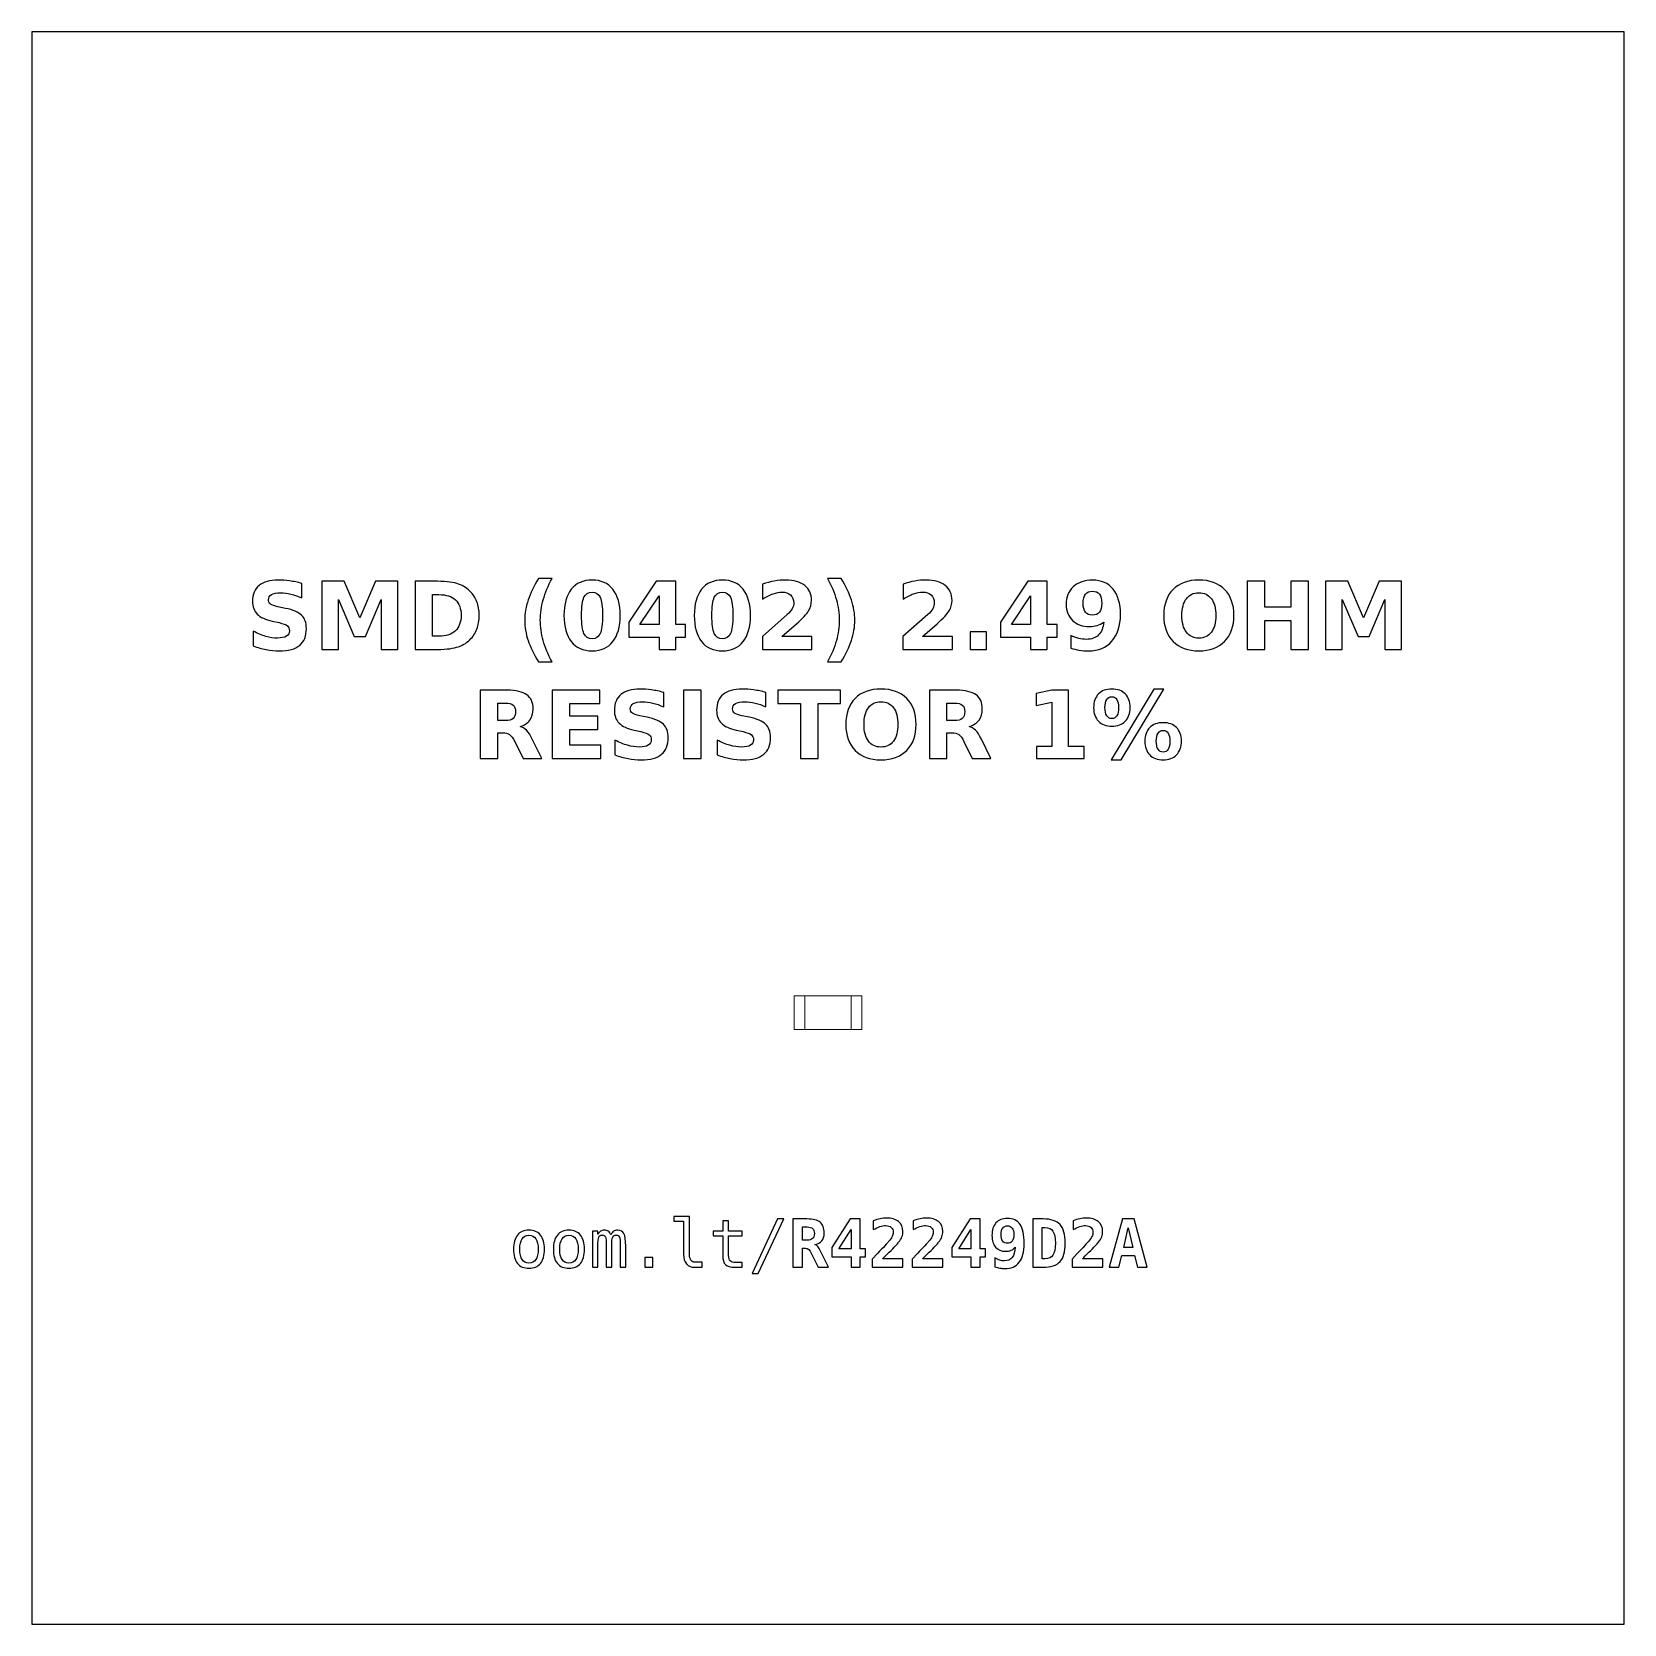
# Model space of a CAD drawing. Header units: centimetres. Extents: x -11.7 to -9.3, y -16.05 to -13.65.
import ezdxf

# ---------------------------------------------------------------- set-up
doc = ezdxf.new("R2010")
doc.units = ezdxf.units.CM
doc.header["$MEASUREMENT"] = 0
doc.layers.add('Layer 1', color=7, linetype='Continuous')

msp = doc.modelspace()

# ---------------------------------------------------------------- linework, layer by layer
at = {"layer": 'Layer 1', "color": 7}
msp.add_lwpolyline([(-11.7, -16.05), (-9.3, -16.05), (-9.3, -13.65), (-11.7, -13.65), (-11.7, -16.05)], close=True, dxfattribs=at)
at = {"layer": 'Layer 1', "color": 7, "lineweight": 9}
for points in [[(-10.5508, -15.15395), (-10.4492, -15.15395), (-10.4492, -15.10315), (-10.5508, -15.10315), (-10.5508, -15.15395)], [(-10.535, -15.15395), (-10.465, -15.15395), (-10.465, -15.10315), (-10.535, -15.10315), (-10.535, -15.15395)]]:
    msp.add_lwpolyline(points, close=True, dxfattribs=at)
at = {"layer": 'Layer 1', "color": 250}
for points, knots in [([(-11.29293, -14.48139), (-11.29293, -14.48139), (-11.29293, -14.50314), (-11.29293, -14.50314), (-11.29293, -14.50314), (-11.29858, -14.50062), (-11.3041, -14.49872), (-11.30946, -14.49743), (-11.30946, -14.49743), (-11.31485, -14.49613), (-11.31993, -14.4955), (-11.3247, -14.4955), (-11.3247, -14.4955), (-11.33103, -14.4955), (-11.33573, -14.49637), (-11.33877, -14.49811), (-11.33877, -14.49811), (-11.3418, -14.49987), (-11.34331, -14.50258), (-11.34331, -14.50625), (-11.34331, -14.50625), (-11.34331, -14.509), (-11.3423, -14.51116), (-11.34025, -14.51269), (-11.34025, -14.51269), (-11.3382, -14.51422), (-11.33449, -14.51556), (-11.3291, -14.51666), (-11.3291, -14.51666), (-11.3291, -14.51666), (-11.31781, -14.51892), (-11.31781, -14.51892), (-11.31781, -14.51892), (-11.30636, -14.52123), (-11.29825, -14.52471), (-11.29343, -14.52941), (-11.29343, -14.52941), (-11.2886, -14.53409), (-11.28618, -14.54075), (-11.28618, -14.54938), (-11.28618, -14.54938), (-11.28618, -14.56074), (-11.28954, -14.56918), (-11.29627, -14.57471), (-11.29627, -14.57471), (-11.303, -14.58023), (-11.31327, -14.58301), (-11.3271, -14.58301), (-11.3271, -14.58301), (-11.33364, -14.58301), (-11.34018, -14.5824), (-11.34674, -14.58115), (-11.34674, -14.58115), (-11.3533, -14.5799), (-11.35989, -14.57807), (-11.36645, -14.57565), (-11.36645, -14.57565), (-11.36645, -14.57565), (-11.36645, -14.55326), (-11.36645, -14.55326), (-11.36645, -14.55326), (-11.35989, -14.55674), (-11.35354, -14.55937), (-11.3474, -14.56114), (-11.3474, -14.56114), (-11.34126, -14.5629), (-11.33536, -14.56379), (-11.32967, -14.56379), (-11.32967, -14.56379), (-11.32388, -14.56379), (-11.31944, -14.56283), (-11.31636, -14.5609), (-11.31636, -14.5609), (-11.31327, -14.55897), (-11.31175, -14.55622), (-11.31175, -14.55262), (-11.31175, -14.55262), (-11.31175, -14.54942), (-11.31278, -14.54693), (-11.31487, -14.54519), (-11.31487, -14.54519), (-11.31697, -14.54345), (-11.32113, -14.54188), (-11.32739, -14.54051), (-11.32739, -14.54051), (-11.32739, -14.54051), (-11.33766, -14.53823), (-11.33766, -14.53823), (-11.33766, -14.53823), (-11.34794, -14.53602), (-11.35547, -14.53252), (-11.36022, -14.52769), (-11.36022, -14.52769), (-11.36497, -14.52287), (-11.36734, -14.51636), (-11.36734, -14.5082), (-11.36734, -14.5082), (-11.36734, -14.49794), (-11.36403, -14.49006), (-11.35742, -14.48456), (-11.35742, -14.48456), (-11.35081, -14.47903), (-11.34131, -14.47628), (-11.32889, -14.47628), (-11.32889, -14.47628), (-11.32325, -14.47628), (-11.31744, -14.47671), (-11.31146, -14.47755), (-11.31146, -14.47755), (-11.30549, -14.4784), (-11.29931, -14.47967), (-11.29293, -14.48139)], [0, 0, 0, 0, 0.0357143, 0.0357143, 0.0357143, 0.0357143, 0.0714286, 0.0714286, 0.0714286, 0.0714286, 0.1071429, 0.1071429, 0.1071429, 0.1071429, 0.1428571, 0.1428571, 0.1428571, 0.1428571, 0.1785714, 0.1785714, 0.1785714, 0.1785714, 0.2142857, 0.2142857, 0.2142857, 0.2142857, 0.25, 0.25, 0.25, 0.25, 0.2857143, 0.2857143, 0.2857143, 0.2857143, 0.3214286, 0.3214286, 0.3214286, 0.3214286, 0.3571429, 0.3571429, 0.3571429, 0.3571429, 0.3928571, 0.3928571, 0.3928571, 0.3928571, 0.4285714, 0.4285714, 0.4285714, 0.4285714, 0.4642857, 0.4642857, 0.4642857, 0.4642857, 0.5, 0.5, 0.5, 0.5, 0.5357143, 0.5357143, 0.5357143, 0.5357143, 0.5714286, 0.5714286, 0.5714286, 0.5714286, 0.6071429, 0.6071429, 0.6071429, 0.6071429, 0.6428571, 0.6428571, 0.6428571, 0.6428571, 0.6785714, 0.6785714, 0.6785714, 0.6785714, 0.7142857, 0.7142857, 0.7142857, 0.7142857, 0.75, 0.75, 0.75, 0.75, 0.7857143, 0.7857143, 0.7857143, 0.7857143, 0.8214286, 0.8214286, 0.8214286, 0.8214286, 0.8571429, 0.8571429, 0.8571429, 0.8571429, 0.8928571, 0.8928571, 0.8928571, 0.8928571, 0.9285714, 0.9285714, 0.9285714, 0.9285714, 0.9642857, 0.9642857, 0.9642857, 0.9642857, 1, 1, 1, 1]), ([(-11.2629, -14.47814), (-11.2629, -14.47814), (-11.22915, -14.47814), (-11.22915, -14.47814), (-11.22915, -14.47814), (-11.22915, -14.47814), (-11.2057, -14.5332), (-11.2057, -14.5332), (-11.2057, -14.5332), (-11.2057, -14.5332), (-11.18214, -14.47814), (-11.18214, -14.47814), (-11.18214, -14.47814), (-11.18214, -14.47814), (-11.14846, -14.47814), (-11.14846, -14.47814), (-11.14846, -14.47814), (-11.14846, -14.47814), (-11.14846, -14.58101), (-11.14846, -14.58101), (-11.14846, -14.58101), (-11.14846, -14.58101), (-11.17353, -14.58101), (-11.17353, -14.58101), (-11.17353, -14.58101), (-11.17353, -14.58101), (-11.17353, -14.50577), (-11.17353, -14.50577), (-11.17353, -14.50577), (-11.17353, -14.50577), (-11.19724, -14.56123), (-11.19724, -14.56123), (-11.19724, -14.56123), (-11.19724, -14.56123), (-11.21405, -14.56123), (-11.21405, -14.56123), (-11.21405, -14.56123), (-11.21405, -14.56123), (-11.23776, -14.50577), (-11.23776, -14.50577), (-11.23776, -14.50577), (-11.23776, -14.50577), (-11.23776, -14.58101), (-11.23776, -14.58101), (-11.23776, -14.58101), (-11.23776, -14.58101), (-11.2629, -14.58101), (-11.2629, -14.58101), (-11.2629, -14.58101), (-11.2629, -14.58101), (-11.2629, -14.47814), (-11.2629, -14.47814)], [0, 0, 0, 0, 0.0769231, 0.0769231, 0.0769231, 0.0769231, 0.1538462, 0.1538462, 0.1538462, 0.1538462, 0.2307692, 0.2307692, 0.2307692, 0.2307692, 0.3076923, 0.3076923, 0.3076923, 0.3076923, 0.3846154, 0.3846154, 0.3846154, 0.3846154, 0.4615385, 0.4615385, 0.4615385, 0.4615385, 0.5384615, 0.5384615, 0.5384615, 0.5384615, 0.6153846, 0.6153846, 0.6153846, 0.6153846, 0.6923077, 0.6923077, 0.6923077, 0.6923077, 0.7692308, 0.7692308, 0.7692308, 0.7692308, 0.8461538, 0.8461538, 0.8461538, 0.8461538, 0.9230769, 0.9230769, 0.9230769, 0.9230769, 1, 1, 1, 1]), ([(-11.12247, -14.47814), (-11.12247, -14.47814), (-11.09448, -14.47814), (-11.09448, -14.47814), (-11.09448, -14.47814), (-11.07887, -14.47814), (-11.06725, -14.47925), (-11.05961, -14.48148), (-11.05961, -14.48148), (-11.05196, -14.48371), (-11.0454, -14.48748), (-11.03992, -14.49282), (-11.03992, -14.49282), (-11.0351, -14.49745), (-11.03153, -14.50281), (-11.02917, -14.50888), (-11.02917, -14.50888), (-11.02685, -14.51492), (-11.02567, -14.52179), (-11.02567, -14.52948), (-11.02567, -14.52948), (-11.02567, -14.53724), (-11.02685, -14.54416), (-11.02917, -14.55025), (-11.02917, -14.55025), (-11.03153, -14.55634), (-11.0351, -14.5617), (-11.03992, -14.56633), (-11.03992, -14.56633), (-11.04545, -14.57167), (-11.05206, -14.57544), (-11.05977, -14.57767), (-11.05977, -14.57767), (-11.06749, -14.5799), (-11.07906, -14.58101), (-11.09448, -14.58101), (-11.09448, -14.58101), (-11.09448, -14.58101), (-11.12247, -14.58101), (-11.12247, -14.58101), (-11.12247, -14.58101), (-11.12247, -14.58101), (-11.12247, -14.47814), (-11.12247, -14.47814)], [0, 0, 0, 0, 0.0909091, 0.0909091, 0.0909091, 0.0909091, 0.1818182, 0.1818182, 0.1818182, 0.1818182, 0.2727273, 0.2727273, 0.2727273, 0.2727273, 0.3636364, 0.3636364, 0.3636364, 0.3636364, 0.4545455, 0.4545455, 0.4545455, 0.4545455, 0.5454545, 0.5454545, 0.5454545, 0.5454545, 0.6363636, 0.6363636, 0.6363636, 0.6363636, 0.7272727, 0.7272727, 0.7272727, 0.7272727, 0.8181818, 0.8181818, 0.8181818, 0.8181818, 0.9090909, 0.9090909, 0.9090909, 0.9090909, 1, 1, 1, 1]), ([(-10.91598, -14.59961), (-10.91598, -14.59961), (-10.93644, -14.59961), (-10.93644, -14.59961), (-10.93644, -14.59961), (-10.94347, -14.58828), (-10.94867, -14.57748), (-10.95201, -14.56725), (-10.95201, -14.56725), (-10.95537, -14.55704), (-10.95704, -14.54691), (-10.95704, -14.53684), (-10.95704, -14.53684), (-10.95704, -14.52678), (-10.95535, -14.51659), (-10.95199, -14.50629), (-10.95199, -14.50629), (-10.9486, -14.49597), (-10.94343, -14.4852), (-10.93644, -14.47393), (-10.93644, -14.47393), (-10.93644, -14.47393), (-10.91598, -14.47393), (-10.91598, -14.47393), (-10.91598, -14.47393), (-10.92186, -14.48482), (-10.92626, -14.49547), (-10.9292, -14.50587), (-10.9292, -14.50587), (-10.93214, -14.51626), (-10.93362, -14.52654), (-10.93362, -14.5367), (-10.93362, -14.5367), (-10.93362, -14.54686), (-10.93216, -14.55714), (-10.92925, -14.56758), (-10.92925, -14.56758), (-10.92633, -14.578), (-10.92191, -14.58868), (-10.91598, -14.59961)], [0, 0, 0, 0, 0.1, 0.1, 0.1, 0.1, 0.2, 0.2, 0.2, 0.2, 0.3, 0.3, 0.3, 0.3, 0.4, 0.4, 0.4, 0.4, 0.5, 0.5, 0.5, 0.5, 0.6, 0.6, 0.6, 0.6, 0.7, 0.7, 0.7, 0.7, 0.8, 0.8, 0.8, 0.8, 0.9, 0.9, 0.9, 0.9, 1, 1, 1, 1]), ([(-10.81325, -14.52967), (-10.81325, -14.54672), (-10.81692, -14.55987), (-10.82428, -14.56913), (-10.82428, -14.56913), (-10.83162, -14.57838), (-10.84206, -14.58301), (-10.85556, -14.58301), (-10.85556, -14.58301), (-10.86911, -14.58301), (-10.87957, -14.57838), (-10.88691, -14.56913), (-10.88691, -14.56913), (-10.89427, -14.55987), (-10.89794, -14.54672), (-10.89794, -14.52967), (-10.89794, -14.52967), (-10.89794, -14.5126), (-10.89427, -14.49942), (-10.88691, -14.49016), (-10.88691, -14.49016), (-10.87957, -14.48092), (-10.86911, -14.47628), (-10.85556, -14.47628), (-10.85556, -14.47628), (-10.84206, -14.47628), (-10.83162, -14.48092), (-10.82428, -14.49016), (-10.82428, -14.49016), (-10.81692, -14.49942), (-10.81325, -14.5126), (-10.81325, -14.52967)], [0, 0, 0, 0, 0.125, 0.125, 0.125, 0.125, 0.25, 0.25, 0.25, 0.25, 0.375, 0.375, 0.375, 0.375, 0.5, 0.5, 0.5, 0.5, 0.625, 0.625, 0.625, 0.625, 0.75, 0.75, 0.75, 0.75, 0.875, 0.875, 0.875, 0.875, 1, 1, 1, 1]), ([(-10.83978, -14.52948), (-10.83978, -14.51662), (-10.84098, -14.50756), (-10.8434, -14.50229), (-10.8434, -14.50229), (-10.8458, -14.49705), (-10.84987, -14.49442), (-10.85556, -14.49442), (-10.85556, -14.49442), (-10.86125, -14.49442), (-10.86532, -14.49705), (-10.86777, -14.50229), (-10.86777, -14.50229), (-10.87019, -14.50756), (-10.87141, -14.51662), (-10.87141, -14.52948), (-10.87141, -14.52948), (-10.87141, -14.54246), (-10.87019, -14.55164), (-10.86777, -14.55695), (-10.86777, -14.55695), (-10.86532, -14.56229), (-10.86125, -14.56495), (-10.85556, -14.56495), (-10.85556, -14.56495), (-10.84992, -14.56495), (-10.84587, -14.56229), (-10.84342, -14.55695), (-10.84342, -14.55695), (-10.841, -14.55164), (-10.83978, -14.54246), (-10.83978, -14.52948)], [0, 0, 0, 0, 0.125, 0.125, 0.125, 0.125, 0.25, 0.25, 0.25, 0.25, 0.375, 0.375, 0.375, 0.375, 0.5, 0.5, 0.5, 0.5, 0.625, 0.625, 0.625, 0.625, 0.75, 0.75, 0.75, 0.75, 0.875, 0.875, 0.875, 0.875, 1, 1, 1, 1]), ([(-10.75895, -14.47814), (-10.75895, -14.47814), (-10.72945, -14.47814), (-10.72945, -14.47814), (-10.72945, -14.47814), (-10.72945, -14.47814), (-10.72945, -14.54305), (-10.72945, -14.54305), (-10.72945, -14.54305), (-10.72945, -14.54305), (-10.71478, -14.54305), (-10.71478, -14.54305), (-10.71478, -14.54305), (-10.71478, -14.54305), (-10.71478, -14.56227), (-10.71478, -14.56227), (-10.71478, -14.56227), (-10.71478, -14.56227), (-10.72945, -14.56227), (-10.72945, -14.56227), (-10.72945, -14.56227), (-10.72945, -14.56227), (-10.72945, -14.58101), (-10.72945, -14.58101), (-10.72945, -14.58101), (-10.72945, -14.58101), (-10.75452, -14.58101), (-10.75452, -14.58101), (-10.75452, -14.58101), (-10.75452, -14.58101), (-10.75452, -14.56227), (-10.75452, -14.56227), (-10.75452, -14.56227), (-10.75452, -14.56227), (-10.80015, -14.56227), (-10.80015, -14.56227), (-10.80015, -14.56227), (-10.80015, -14.56227), (-10.80015, -14.53952), (-10.80015, -14.53952), (-10.80015, -14.53952), (-10.80015, -14.53952), (-10.75895, -14.47814), (-10.75895, -14.47814)], [0, 0, 0, 0, 0.0909091, 0.0909091, 0.0909091, 0.0909091, 0.1818182, 0.1818182, 0.1818182, 0.1818182, 0.2727273, 0.2727273, 0.2727273, 0.2727273, 0.3636364, 0.3636364, 0.3636364, 0.3636364, 0.4545455, 0.4545455, 0.4545455, 0.4545455, 0.5454545, 0.5454545, 0.5454545, 0.5454545, 0.6363636, 0.6363636, 0.6363636, 0.6363636, 0.7272727, 0.7272727, 0.7272727, 0.7272727, 0.8181818, 0.8181818, 0.8181818, 0.8181818, 0.9090909, 0.9090909, 0.9090909, 0.9090909, 1, 1, 1, 1]), ([(-10.61687, -14.52967), (-10.61687, -14.54672), (-10.62054, -14.55987), (-10.6279, -14.56913), (-10.6279, -14.56913), (-10.63524, -14.57838), (-10.64568, -14.58301), (-10.65918, -14.58301), (-10.65918, -14.58301), (-10.67273, -14.58301), (-10.68319, -14.57838), (-10.69053, -14.56913), (-10.69053, -14.56913), (-10.69789, -14.55987), (-10.70156, -14.54672), (-10.70156, -14.52967), (-10.70156, -14.52967), (-10.70156, -14.5126), (-10.69789, -14.49942), (-10.69053, -14.49016), (-10.69053, -14.49016), (-10.68319, -14.48092), (-10.67273, -14.47628), (-10.65918, -14.47628), (-10.65918, -14.47628), (-10.64568, -14.47628), (-10.63524, -14.48092), (-10.6279, -14.49016), (-10.6279, -14.49016), (-10.62054, -14.49942), (-10.61687, -14.5126), (-10.61687, -14.52967)], [0, 0, 0, 0, 0.125, 0.125, 0.125, 0.125, 0.25, 0.25, 0.25, 0.25, 0.375, 0.375, 0.375, 0.375, 0.5, 0.5, 0.5, 0.5, 0.625, 0.625, 0.625, 0.625, 0.75, 0.75, 0.75, 0.75, 0.875, 0.875, 0.875, 0.875, 1, 1, 1, 1]), ([(-10.6434, -14.52948), (-10.6434, -14.51662), (-10.6446, -14.50756), (-10.64702, -14.50229), (-10.64702, -14.50229), (-10.64942, -14.49705), (-10.65349, -14.49442), (-10.65918, -14.49442), (-10.65918, -14.49442), (-10.66487, -14.49442), (-10.66894, -14.49705), (-10.67139, -14.50229), (-10.67139, -14.50229), (-10.67381, -14.50756), (-10.67503, -14.51662), (-10.67503, -14.52948), (-10.67503, -14.52948), (-10.67503, -14.54246), (-10.67381, -14.55164), (-10.67139, -14.55695), (-10.67139, -14.55695), (-10.66894, -14.56229), (-10.66487, -14.56495), (-10.65918, -14.56495), (-10.65918, -14.56495), (-10.65354, -14.56495), (-10.64949, -14.56229), (-10.64704, -14.55695), (-10.64704, -14.55695), (-10.64462, -14.55164), (-10.6434, -14.54246), (-10.6434, -14.52948)], [0, 0, 0, 0, 0.125, 0.125, 0.125, 0.125, 0.25, 0.25, 0.25, 0.25, 0.375, 0.375, 0.375, 0.375, 0.5, 0.5, 0.5, 0.5, 0.625, 0.625, 0.625, 0.625, 0.75, 0.75, 0.75, 0.75, 0.875, 0.875, 0.875, 0.875, 1, 1, 1, 1]), ([(-10.56946, -14.56151), (-10.56946, -14.56151), (-10.52418, -14.56151), (-10.52418, -14.56151), (-10.52418, -14.56151), (-10.52418, -14.56151), (-10.52418, -14.58101), (-10.52418, -14.58101), (-10.52418, -14.58101), (-10.52418, -14.58101), (-10.59895, -14.58101), (-10.59895, -14.58101), (-10.59895, -14.58101), (-10.59895, -14.58101), (-10.59895, -14.56151), (-10.59895, -14.56151), (-10.59895, -14.56151), (-10.59895, -14.56151), (-10.56139, -14.52838), (-10.56139, -14.52838), (-10.56139, -14.52838), (-10.55803, -14.52534), (-10.55556, -14.52238), (-10.55396, -14.51949), (-10.55396, -14.51949), (-10.55234, -14.51659), (-10.55154, -14.51358), (-10.55154, -14.51045), (-10.55154, -14.51045), (-10.55154, -14.50563), (-10.55316, -14.50175), (-10.5564, -14.49881), (-10.5564, -14.49881), (-10.55963, -14.49587), (-10.56393, -14.49442), (-10.56932, -14.49442), (-10.56932, -14.49442), (-10.57345, -14.49442), (-10.57797, -14.49531), (-10.58289, -14.49707), (-10.58289, -14.49707), (-10.5878, -14.49884), (-10.59307, -14.50147), (-10.59867, -14.50495), (-10.59867, -14.50495), (-10.59867, -14.50495), (-10.59867, -14.48235), (-10.59867, -14.48235), (-10.59867, -14.48235), (-10.59269, -14.48038), (-10.58679, -14.47887), (-10.58096, -14.47784), (-10.58096, -14.47784), (-10.57512, -14.4768), (-10.56941, -14.47628), (-10.56379, -14.47628), (-10.56379, -14.47628), (-10.55149, -14.47628), (-10.54192, -14.47899), (-10.5351, -14.48442), (-10.5351, -14.48442), (-10.52828, -14.48983), (-10.52487, -14.49738), (-10.52487, -14.50709), (-10.52487, -14.50709), (-10.52487, -14.51269), (-10.52632, -14.51791), (-10.52922, -14.52276), (-10.52922, -14.52276), (-10.53211, -14.5276), (-10.5382, -14.53409), (-10.54747, -14.54223), (-10.54747, -14.54223), (-10.54747, -14.54223), (-10.56946, -14.56151), (-10.56946, -14.56151)], [0, 0, 0, 0, 0.0526316, 0.0526316, 0.0526316, 0.0526316, 0.1052632, 0.1052632, 0.1052632, 0.1052632, 0.1578947, 0.1578947, 0.1578947, 0.1578947, 0.2105263, 0.2105263, 0.2105263, 0.2105263, 0.2631579, 0.2631579, 0.2631579, 0.2631579, 0.3157895, 0.3157895, 0.3157895, 0.3157895, 0.3684211, 0.3684211, 0.3684211, 0.3684211, 0.4210526, 0.4210526, 0.4210526, 0.4210526, 0.4736842, 0.4736842, 0.4736842, 0.4736842, 0.5263158, 0.5263158, 0.5263158, 0.5263158, 0.5789474, 0.5789474, 0.5789474, 0.5789474, 0.6315789, 0.6315789, 0.6315789, 0.6315789, 0.6842105, 0.6842105, 0.6842105, 0.6842105, 0.7368421, 0.7368421, 0.7368421, 0.7368421, 0.7894737, 0.7894737, 0.7894737, 0.7894737, 0.8421053, 0.8421053, 0.8421053, 0.8421053, 0.8947368, 0.8947368, 0.8947368, 0.8947368, 0.9473684, 0.9473684, 0.9473684, 0.9473684, 1, 1, 1, 1]), ([(-10.50064, -14.59961), (-10.49476, -14.58868), (-10.49034, -14.578), (-10.4874, -14.56758), (-10.4874, -14.56758), (-10.48446, -14.55714), (-10.483, -14.54686), (-10.483, -14.5367), (-10.483, -14.5367), (-10.483, -14.52654), (-10.48446, -14.51626), (-10.4874, -14.50587), (-10.4874, -14.50587), (-10.49034, -14.49547), (-10.49476, -14.48482), (-10.50064, -14.47393), (-10.50064, -14.47393), (-10.50064, -14.47393), (-10.48018, -14.47393), (-10.48018, -14.47393), (-10.48018, -14.47393), (-10.4732, -14.4852), (-10.46802, -14.49597), (-10.46463, -14.50629), (-10.46463, -14.50629), (-10.46127, -14.51659), (-10.45958, -14.52678), (-10.45958, -14.53684), (-10.45958, -14.53684), (-10.45958, -14.54691), (-10.46125, -14.55704), (-10.46461, -14.56725), (-10.46461, -14.56725), (-10.46795, -14.57748), (-10.47315, -14.58828), (-10.48018, -14.59961), (-10.48018, -14.59961), (-10.48018, -14.59961), (-10.50064, -14.59961), (-10.50064, -14.59961)], [0, 0, 0, 0, 0.1, 0.1, 0.1, 0.1, 0.2, 0.2, 0.2, 0.2, 0.3, 0.3, 0.3, 0.3, 0.4, 0.4, 0.4, 0.4, 0.5, 0.5, 0.5, 0.5, 0.6, 0.6, 0.6, 0.6, 0.7, 0.7, 0.7, 0.7, 0.8, 0.8, 0.8, 0.8, 0.9, 0.9, 0.9, 0.9, 1, 1, 1, 1]), ([(-10.35765, -14.56151), (-10.35765, -14.56151), (-10.31237, -14.56151), (-10.31237, -14.56151), (-10.31237, -14.56151), (-10.31237, -14.56151), (-10.31237, -14.58101), (-10.31237, -14.58101), (-10.31237, -14.58101), (-10.31237, -14.58101), (-10.38714, -14.58101), (-10.38714, -14.58101), (-10.38714, -14.58101), (-10.38714, -14.58101), (-10.38714, -14.56151), (-10.38714, -14.56151), (-10.38714, -14.56151), (-10.38714, -14.56151), (-10.34958, -14.52838), (-10.34958, -14.52838), (-10.34958, -14.52838), (-10.34622, -14.52534), (-10.34375, -14.52238), (-10.34215, -14.51949), (-10.34215, -14.51949), (-10.34053, -14.51659), (-10.33973, -14.51358), (-10.33973, -14.51045), (-10.33973, -14.51045), (-10.33973, -14.50563), (-10.34135, -14.50175), (-10.34459, -14.49881), (-10.34459, -14.49881), (-10.34782, -14.49587), (-10.35212, -14.49442), (-10.35751, -14.49442), (-10.35751, -14.49442), (-10.36164, -14.49442), (-10.36616, -14.49531), (-10.37108, -14.49707), (-10.37108, -14.49707), (-10.37599, -14.49884), (-10.38126, -14.50147), (-10.38686, -14.50495), (-10.38686, -14.50495), (-10.38686, -14.50495), (-10.38686, -14.48235), (-10.38686, -14.48235), (-10.38686, -14.48235), (-10.38088, -14.48038), (-10.37498, -14.47887), (-10.36915, -14.47784), (-10.36915, -14.47784), (-10.36331, -14.4768), (-10.3576, -14.47628), (-10.35198, -14.47628), (-10.35198, -14.47628), (-10.33968, -14.47628), (-10.33011, -14.47899), (-10.32329, -14.48442), (-10.32329, -14.48442), (-10.31647, -14.48983), (-10.31306, -14.49738), (-10.31306, -14.50709), (-10.31306, -14.50709), (-10.31306, -14.51269), (-10.31451, -14.51791), (-10.31741, -14.52276), (-10.31741, -14.52276), (-10.3203, -14.5276), (-10.32639, -14.53409), (-10.33566, -14.54223), (-10.33566, -14.54223), (-10.33566, -14.54223), (-10.35765, -14.56151), (-10.35765, -14.56151)], [0, 0, 0, 0, 0.0526316, 0.0526316, 0.0526316, 0.0526316, 0.1052632, 0.1052632, 0.1052632, 0.1052632, 0.1578947, 0.1578947, 0.1578947, 0.1578947, 0.2105263, 0.2105263, 0.2105263, 0.2105263, 0.2631579, 0.2631579, 0.2631579, 0.2631579, 0.3157895, 0.3157895, 0.3157895, 0.3157895, 0.3684211, 0.3684211, 0.3684211, 0.3684211, 0.4210526, 0.4210526, 0.4210526, 0.4210526, 0.4736842, 0.4736842, 0.4736842, 0.4736842, 0.5263158, 0.5263158, 0.5263158, 0.5263158, 0.5789474, 0.5789474, 0.5789474, 0.5789474, 0.6315789, 0.6315789, 0.6315789, 0.6315789, 0.6842105, 0.6842105, 0.6842105, 0.6842105, 0.7368421, 0.7368421, 0.7368421, 0.7368421, 0.7894737, 0.7894737, 0.7894737, 0.7894737, 0.8421053, 0.8421053, 0.8421053, 0.8421053, 0.8947368, 0.8947368, 0.8947368, 0.8947368, 0.9473684, 0.9473684, 0.9473684, 0.9473684, 1, 1, 1, 1]), ([(-10.19897, -14.47814), (-10.19897, -14.47814), (-10.16947, -14.47814), (-10.16947, -14.47814), (-10.16947, -14.47814), (-10.16947, -14.47814), (-10.16947, -14.54305), (-10.16947, -14.54305), (-10.16947, -14.54305), (-10.16947, -14.54305), (-10.1548, -14.54305), (-10.1548, -14.54305), (-10.1548, -14.54305), (-10.1548, -14.54305), (-10.1548, -14.56227), (-10.1548, -14.56227), (-10.1548, -14.56227), (-10.1548, -14.56227), (-10.16947, -14.56227), (-10.16947, -14.56227), (-10.16947, -14.56227), (-10.16947, -14.56227), (-10.16947, -14.58101), (-10.16947, -14.58101), (-10.16947, -14.58101), (-10.16947, -14.58101), (-10.19454, -14.58101), (-10.19454, -14.58101), (-10.19454, -14.58101), (-10.19454, -14.58101), (-10.19454, -14.56227), (-10.19454, -14.56227), (-10.19454, -14.56227), (-10.19454, -14.56227), (-10.24017, -14.56227), (-10.24017, -14.56227), (-10.24017, -14.56227), (-10.24017, -14.56227), (-10.24017, -14.53952), (-10.24017, -14.53952), (-10.24017, -14.53952), (-10.24017, -14.53952), (-10.19897, -14.47814), (-10.19897, -14.47814)], [0, 0, 0, 0, 0.0909091, 0.0909091, 0.0909091, 0.0909091, 0.1818182, 0.1818182, 0.1818182, 0.1818182, 0.2727273, 0.2727273, 0.2727273, 0.2727273, 0.3636364, 0.3636364, 0.3636364, 0.3636364, 0.4545455, 0.4545455, 0.4545455, 0.4545455, 0.5454545, 0.5454545, 0.5454545, 0.5454545, 0.6363636, 0.6363636, 0.6363636, 0.6363636, 0.7272727, 0.7272727, 0.7272727, 0.7272727, 0.8181818, 0.8181818, 0.8181818, 0.8181818, 0.9090909, 0.9090909, 0.9090909, 0.9090909, 1, 1, 1, 1]), ([(-10.1342, -14.57875), (-10.1342, -14.57875), (-10.1342, -14.55973), (-10.1342, -14.55973), (-10.1342, -14.55973), (-10.12996, -14.5617), (-10.12592, -14.56318), (-10.12206, -14.56417), (-10.12206, -14.56417), (-10.1182, -14.56516), (-10.11439, -14.56565), (-10.11063, -14.56565), (-10.11063, -14.56565), (-10.10273, -14.56565), (-10.09659, -14.56347), (-10.09217, -14.55907), (-10.09217, -14.55907), (-10.08777, -14.55469), (-10.08516, -14.54818), (-10.08438, -14.53955), (-10.08438, -14.53955), (-10.08751, -14.54185), (-10.09083, -14.54357), (-10.09438, -14.54472), (-10.09438, -14.54472), (-10.09791, -14.54587), (-10.10174, -14.54644), (-10.10588, -14.54644), (-10.10588, -14.54644), (-10.11639, -14.54644), (-10.12488, -14.54338), (-10.13133, -14.53724), (-10.13133, -14.53724), (-10.13779, -14.5311), (-10.14102, -14.52304), (-10.14102, -14.51302), (-10.14102, -14.51302), (-10.14102, -14.50194), (-10.13742, -14.49307), (-10.13024, -14.48642), (-10.13024, -14.48642), (-10.12305, -14.47976), (-10.11341, -14.47642), (-10.10134, -14.47642), (-10.10134, -14.47642), (-10.08791, -14.47642), (-10.07754, -14.48094), (-10.0702, -14.48999), (-10.0702, -14.48999), (-10.06284, -14.49905), (-10.05917, -14.51184), (-10.05917, -14.52838), (-10.05917, -14.52838), (-10.05917, -14.54536), (-10.06348, -14.55871), (-10.07206, -14.56843), (-10.07206, -14.56843), (-10.08064, -14.57814), (-10.09243, -14.58301), (-10.10738, -14.58301), (-10.10738, -14.58301), (-10.11223, -14.58301), (-10.11684, -14.58266), (-10.12124, -14.58195), (-10.12124, -14.58195), (-10.12566, -14.58125), (-10.12996, -14.58016), (-10.1342, -14.57875)], [0, 0, 0, 0, 0.0588235, 0.0588235, 0.0588235, 0.0588235, 0.1176471, 0.1176471, 0.1176471, 0.1176471, 0.1764706, 0.1764706, 0.1764706, 0.1764706, 0.2352941, 0.2352941, 0.2352941, 0.2352941, 0.2941176, 0.2941176, 0.2941176, 0.2941176, 0.3529412, 0.3529412, 0.3529412, 0.3529412, 0.4117647, 0.4117647, 0.4117647, 0.4117647, 0.4705882, 0.4705882, 0.4705882, 0.4705882, 0.5294118, 0.5294118, 0.5294118, 0.5294118, 0.5882353, 0.5882353, 0.5882353, 0.5882353, 0.6470588, 0.6470588, 0.6470588, 0.6470588, 0.7058824, 0.7058824, 0.7058824, 0.7058824, 0.7647059, 0.7647059, 0.7647059, 0.7647059, 0.8235294, 0.8235294, 0.8235294, 0.8235294, 0.8823529, 0.8823529, 0.8823529, 0.8823529, 0.9411765, 0.9411765, 0.9411765, 0.9411765, 1, 1, 1, 1]), ([(-10.10146, -14.52922), (-10.09682, -14.52922), (-10.09334, -14.52772), (-10.09099, -14.52471), (-10.09099, -14.52471), (-10.08866, -14.5217), (-10.08749, -14.51718), (-10.08749, -14.51116), (-10.08749, -14.51116), (-10.08749, -14.50519), (-10.08866, -14.50067), (-10.09099, -14.49764), (-10.09099, -14.49764), (-10.09334, -14.4946), (-10.09682, -14.4931), (-10.10146, -14.4931), (-10.10146, -14.4931), (-10.10611, -14.4931), (-10.1096, -14.4946), (-10.11195, -14.49764), (-10.11195, -14.49764), (-10.11428, -14.50067), (-10.11545, -14.50519), (-10.11545, -14.51116), (-10.11545, -14.51116), (-10.11545, -14.51718), (-10.11428, -14.5217), (-10.11195, -14.52471), (-10.11195, -14.52471), (-10.1096, -14.52772), (-10.10611, -14.52922), (-10.10146, -14.52922)], [0, 0, 0, 0, 0.125, 0.125, 0.125, 0.125, 0.25, 0.25, 0.25, 0.25, 0.375, 0.375, 0.375, 0.375, 0.5, 0.5, 0.5, 0.5, 0.625, 0.625, 0.625, 0.625, 0.75, 0.75, 0.75, 0.75, 0.875, 0.875, 0.875, 0.875, 1, 1, 1, 1]), ([(-9.94106, -14.47628), (-9.92453, -14.47628), (-9.91157, -14.48101), (-9.90221, -14.49049), (-9.90221, -14.49049), (-9.89283, -14.49994), (-9.88815, -14.51299), (-9.88815, -14.52967), (-9.88815, -14.52967), (-9.88815, -14.5463), (-9.89283, -14.55935), (-9.90221, -14.5688), (-9.90221, -14.5688), (-9.91157, -14.57828), (-9.92453, -14.58301), (-9.94106, -14.58301), (-9.94106, -14.58301), (-9.95755, -14.58301), (-9.97048, -14.57828), (-9.97989, -14.5688), (-9.97989, -14.5688), (-9.98927, -14.55935), (-9.99398, -14.5463), (-9.99398, -14.52967), (-9.99398, -14.52967), (-9.99398, -14.51299), (-9.98927, -14.49994), (-9.97989, -14.49049), (-9.97989, -14.49049), (-9.97048, -14.48101), (-9.95755, -14.47628), (-9.94106, -14.47628)], [0, 0, 0, 0, 0.125, 0.125, 0.125, 0.125, 0.25, 0.25, 0.25, 0.25, 0.375, 0.375, 0.375, 0.375, 0.5, 0.5, 0.5, 0.5, 0.625, 0.625, 0.625, 0.625, 0.75, 0.75, 0.75, 0.75, 0.875, 0.875, 0.875, 0.875, 1, 1, 1, 1]), ([(-9.94106, -14.4955), (-9.94915, -14.4955), (-9.95541, -14.49848), (-9.95988, -14.50446), (-9.95988, -14.50446), (-9.96432, -14.51043), (-9.96656, -14.51883), (-9.96656, -14.52967), (-9.96656, -14.52967), (-9.96656, -14.54049), (-9.96432, -14.54886), (-9.95988, -14.55483), (-9.95988, -14.55483), (-9.95541, -14.56081), (-9.94915, -14.56379), (-9.94106, -14.56379), (-9.94106, -14.56379), (-9.93292, -14.56379), (-9.92665, -14.56081), (-9.92218, -14.55483), (-9.92218, -14.55483), (-9.91773, -14.54886), (-9.9155, -14.54049), (-9.9155, -14.52967), (-9.9155, -14.52967), (-9.9155, -14.51883), (-9.91773, -14.51043), (-9.92218, -14.50446), (-9.92218, -14.50446), (-9.92665, -14.49848), (-9.93292, -14.4955), (-9.94106, -14.4955)], [0, 0, 0, 0, 0.125, 0.125, 0.125, 0.125, 0.25, 0.25, 0.25, 0.25, 0.375, 0.375, 0.375, 0.375, 0.5, 0.5, 0.5, 0.5, 0.625, 0.625, 0.625, 0.625, 0.75, 0.75, 0.75, 0.75, 0.875, 0.875, 0.875, 0.875, 1, 1, 1, 1]), ([(-9.86808, -14.47814), (-9.86808, -14.47814), (-9.84155, -14.47814), (-9.84155, -14.47814), (-9.84155, -14.47814), (-9.84155, -14.47814), (-9.84155, -14.51735), (-9.84155, -14.51735), (-9.84155, -14.51735), (-9.84155, -14.51735), (-9.80242, -14.51735), (-9.80242, -14.51735), (-9.80242, -14.51735), (-9.80242, -14.51735), (-9.80242, -14.47814), (-9.80242, -14.47814), (-9.80242, -14.47814), (-9.80242, -14.47814), (-9.77589, -14.47814), (-9.77589, -14.47814), (-9.77589, -14.47814), (-9.77589, -14.47814), (-9.77589, -14.58101), (-9.77589, -14.58101), (-9.77589, -14.58101), (-9.77589, -14.58101), (-9.80242, -14.58101), (-9.80242, -14.58101), (-9.80242, -14.58101), (-9.80242, -14.58101), (-9.80242, -14.53741), (-9.80242, -14.53741), (-9.80242, -14.53741), (-9.80242, -14.53741), (-9.84155, -14.53741), (-9.84155, -14.53741), (-9.84155, -14.53741), (-9.84155, -14.53741), (-9.84155, -14.58101), (-9.84155, -14.58101), (-9.84155, -14.58101), (-9.84155, -14.58101), (-9.86808, -14.58101), (-9.86808, -14.58101), (-9.86808, -14.58101), (-9.86808, -14.58101), (-9.86808, -14.47814), (-9.86808, -14.47814)], [0, 0, 0, 0, 0.0833333, 0.0833333, 0.0833333, 0.0833333, 0.1666667, 0.1666667, 0.1666667, 0.1666667, 0.25, 0.25, 0.25, 0.25, 0.3333333, 0.3333333, 0.3333333, 0.3333333, 0.4166667, 0.4166667, 0.4166667, 0.4166667, 0.5, 0.5, 0.5, 0.5, 0.5833333, 0.5833333, 0.5833333, 0.5833333, 0.6666667, 0.6666667, 0.6666667, 0.6666667, 0.75, 0.75, 0.75, 0.75, 0.8333333, 0.8333333, 0.8333333, 0.8333333, 0.9166667, 0.9166667, 0.9166667, 0.9166667, 1, 1, 1, 1]), ([(-9.74999, -14.47814), (-9.74999, -14.47814), (-9.71624, -14.47814), (-9.71624, -14.47814), (-9.71624, -14.47814), (-9.71624, -14.47814), (-9.69279, -14.5332), (-9.69279, -14.5332), (-9.69279, -14.5332), (-9.69279, -14.5332), (-9.66923, -14.47814), (-9.66923, -14.47814), (-9.66923, -14.47814), (-9.66923, -14.47814), (-9.63555, -14.47814), (-9.63555, -14.47814), (-9.63555, -14.47814), (-9.63555, -14.47814), (-9.63555, -14.58101), (-9.63555, -14.58101), (-9.63555, -14.58101), (-9.63555, -14.58101), (-9.66062, -14.58101), (-9.66062, -14.58101), (-9.66062, -14.58101), (-9.66062, -14.58101), (-9.66062, -14.50577), (-9.66062, -14.50577), (-9.66062, -14.50577), (-9.66062, -14.50577), (-9.68433, -14.56123), (-9.68433, -14.56123), (-9.68433, -14.56123), (-9.68433, -14.56123), (-9.70114, -14.56123), (-9.70114, -14.56123), (-9.70114, -14.56123), (-9.70114, -14.56123), (-9.72485, -14.50577), (-9.72485, -14.50577), (-9.72485, -14.50577), (-9.72485, -14.50577), (-9.72485, -14.58101), (-9.72485, -14.58101), (-9.72485, -14.58101), (-9.72485, -14.58101), (-9.74999, -14.58101), (-9.74999, -14.58101), (-9.74999, -14.58101), (-9.74999, -14.58101), (-9.74999, -14.47814), (-9.74999, -14.47814)], [0, 0, 0, 0, 0.0769231, 0.0769231, 0.0769231, 0.0769231, 0.1538462, 0.1538462, 0.1538462, 0.1538462, 0.2307692, 0.2307692, 0.2307692, 0.2307692, 0.3076923, 0.3076923, 0.3076923, 0.3076923, 0.3846154, 0.3846154, 0.3846154, 0.3846154, 0.4615385, 0.4615385, 0.4615385, 0.4615385, 0.5384615, 0.5384615, 0.5384615, 0.5384615, 0.6153846, 0.6153846, 0.6153846, 0.6153846, 0.6923077, 0.6923077, 0.6923077, 0.6923077, 0.7692308, 0.7692308, 0.7692308, 0.7692308, 0.8461538, 0.8461538, 0.8461538, 0.8461538, 0.9230769, 0.9230769, 0.9230769, 0.9230769, 1, 1, 1, 1]), ([(-11.09594, -14.4982), (-11.09594, -14.4982), (-11.09594, -14.56095), (-11.09594, -14.56095), (-11.09594, -14.56095), (-11.09594, -14.56095), (-11.08644, -14.56095), (-11.08644, -14.56095), (-11.08644, -14.56095), (-11.0756, -14.56095), (-11.06732, -14.55827), (-11.06161, -14.55288), (-11.06161, -14.55288), (-11.05589, -14.54752), (-11.05302, -14.53971), (-11.05302, -14.52948), (-11.05302, -14.52948), (-11.05302, -14.51927), (-11.05587, -14.51151), (-11.06156, -14.5062), (-11.06156, -14.5062), (-11.06725, -14.50086), (-11.07555, -14.4982), (-11.08644, -14.4982), (-11.08644, -14.4982), (-11.08644, -14.4982), (-11.09594, -14.4982), (-11.09594, -14.4982)], [0, 0, 0, 0, 0.1428571, 0.1428571, 0.1428571, 0.1428571, 0.2857143, 0.2857143, 0.2857143, 0.2857143, 0.4285714, 0.4285714, 0.4285714, 0.4285714, 0.5714286, 0.5714286, 0.5714286, 0.5714286, 0.7142857, 0.7142857, 0.7142857, 0.7142857, 0.8571429, 0.8571429, 0.8571429, 0.8571429, 1, 1, 1, 1]), ([(-10.75452, -14.49999), (-10.75452, -14.49999), (-10.78362, -14.54305), (-10.78362, -14.54305), (-10.78362, -14.54305), (-10.78362, -14.54305), (-10.75452, -14.54305), (-10.75452, -14.54305), (-10.75452, -14.54305), (-10.75452, -14.54305), (-10.75452, -14.49999), (-10.75452, -14.49999)], [0, 0, 0, 0, 0.3333333, 0.3333333, 0.3333333, 0.3333333, 0.6666667, 0.6666667, 0.6666667, 0.6666667, 1, 1, 1, 1]), ([(-10.19454, -14.49999), (-10.19454, -14.49999), (-10.22364, -14.54305), (-10.22364, -14.54305), (-10.22364, -14.54305), (-10.22364, -14.54305), (-10.19454, -14.54305), (-10.19454, -14.54305), (-10.19454, -14.54305), (-10.19454, -14.54305), (-10.19454, -14.49999), (-10.19454, -14.49999)], [0, 0, 0, 0, 0.3333333, 0.3333333, 0.3333333, 0.3333333, 0.6666667, 0.6666667, 0.6666667, 0.6666667, 1, 1, 1, 1]), ([(-10.28573, -14.55434), (-10.28573, -14.55434), (-10.26091, -14.55434), (-10.26091, -14.55434), (-10.26091, -14.55434), (-10.26091, -14.55434), (-10.26091, -14.58101), (-10.26091, -14.58101), (-10.26091, -14.58101), (-10.26091, -14.58101), (-10.28573, -14.58101), (-10.28573, -14.58101), (-10.28573, -14.58101), (-10.28573, -14.58101), (-10.28573, -14.55434), (-10.28573, -14.55434)], [0, 0, 0, 0, 0.25, 0.25, 0.25, 0.25, 0.5, 0.5, 0.5, 0.5, 0.75, 0.75, 0.75, 0.75, 1, 1, 1, 1]), ([(-10.9977, -14.70634), (-10.9977, -14.70634), (-10.9977, -14.74526), (-10.9977, -14.74526), (-10.9977, -14.74526), (-10.9977, -14.74526), (-11.02423, -14.74526), (-11.02423, -14.74526), (-11.02423, -14.74526), (-11.02423, -14.74526), (-11.02423, -14.64239), (-11.02423, -14.64239), (-11.02423, -14.64239), (-11.02423, -14.64239), (-10.98371, -14.64239), (-10.98371, -14.64239), (-10.98371, -14.64239), (-10.97016, -14.64239), (-10.96021, -14.64467), (-10.95391, -14.64921), (-10.95391, -14.64921), (-10.94759, -14.65375), (-10.94443, -14.66095), (-10.94443, -14.67078), (-10.94443, -14.67078), (-10.94443, -14.67757), (-10.94608, -14.68317), (-10.94935, -14.68752), (-10.94935, -14.68752), (-10.95264, -14.6919), (-10.9576, -14.69512), (-10.96421, -14.69717), (-10.96421, -14.69717), (-10.96059, -14.69801), (-10.95732, -14.69987), (-10.95445, -14.70279), (-10.95445, -14.70279), (-10.95158, -14.7057), (-10.94869, -14.71012), (-10.94575, -14.71605), (-10.94575, -14.71605), (-10.94575, -14.71605), (-10.93133, -14.74526), (-10.93133, -14.74526), (-10.93133, -14.74526), (-10.93133, -14.74526), (-10.9596, -14.74526), (-10.9596, -14.74526), (-10.9596, -14.74526), (-10.9596, -14.74526), (-10.97214, -14.7197), (-10.97214, -14.7197), (-10.97214, -14.7197), (-10.97465, -14.71457), (-10.97722, -14.71104), (-10.97983, -14.70916), (-10.97983, -14.70916), (-10.98242, -14.70728), (-10.98587, -14.70634), (-10.9902, -14.70634), (-10.9902, -14.70634), (-10.9902, -14.70634), (-10.9977, -14.70634), (-10.9977, -14.70634)], [0, 0, 0, 0, 0.0625, 0.0625, 0.0625, 0.0625, 0.125, 0.125, 0.125, 0.125, 0.1875, 0.1875, 0.1875, 0.1875, 0.25, 0.25, 0.25, 0.25, 0.3125, 0.3125, 0.3125, 0.3125, 0.375, 0.375, 0.375, 0.375, 0.4375, 0.4375, 0.4375, 0.4375, 0.5, 0.5, 0.5, 0.5, 0.5625, 0.5625, 0.5625, 0.5625, 0.625, 0.625, 0.625, 0.625, 0.6875, 0.6875, 0.6875, 0.6875, 0.75, 0.75, 0.75, 0.75, 0.8125, 0.8125, 0.8125, 0.8125, 0.875, 0.875, 0.875, 0.875, 0.9375, 0.9375, 0.9375, 0.9375, 1, 1, 1, 1]), ([(-10.98653, -14.68802), (-10.98098, -14.68802), (-10.97698, -14.68698), (-10.97458, -14.68491), (-10.97458, -14.68491), (-10.97216, -14.68284), (-10.97096, -14.67943), (-10.97096, -14.6747), (-10.97096, -14.6747), (-10.97096, -14.67002), (-10.97216, -14.66666), (-10.97458, -14.66464), (-10.97458, -14.66464), (-10.97698, -14.66262), (-10.98098, -14.66161), (-10.98653, -14.66161), (-10.98653, -14.66161), (-10.98653, -14.66161), (-10.9977, -14.66161), (-10.9977, -14.66161), (-10.9977, -14.66161), (-10.9977, -14.66161), (-10.9977, -14.68802), (-10.9977, -14.68802), (-10.9977, -14.68802), (-10.9977, -14.68802), (-10.98653, -14.68802), (-10.98653, -14.68802)], [0, 0, 0, 0, 0.1428571, 0.1428571, 0.1428571, 0.1428571, 0.2857143, 0.2857143, 0.2857143, 0.2857143, 0.4285714, 0.4285714, 0.4285714, 0.4285714, 0.5714286, 0.5714286, 0.5714286, 0.5714286, 0.7142857, 0.7142857, 0.7142857, 0.7142857, 0.8571429, 0.8571429, 0.8571429, 0.8571429, 1, 1, 1, 1]), ([(-10.91558, -14.64239), (-10.91558, -14.64239), (-10.84399, -14.64239), (-10.84399, -14.64239), (-10.84399, -14.64239), (-10.84399, -14.64239), (-10.84399, -14.66245), (-10.84399, -14.66245), (-10.84399, -14.66245), (-10.84399, -14.66245), (-10.88905, -14.66245), (-10.88905, -14.66245), (-10.88905, -14.66245), (-10.88905, -14.66245), (-10.88905, -14.6816), (-10.88905, -14.6816), (-10.88905, -14.6816), (-10.88905, -14.6816), (-10.8467, -14.6816), (-10.8467, -14.6816), (-10.8467, -14.6816), (-10.8467, -14.6816), (-10.8467, -14.70166), (-10.8467, -14.70166), (-10.8467, -14.70166), (-10.8467, -14.70166), (-10.88905, -14.70166), (-10.88905, -14.70166), (-10.88905, -14.70166), (-10.88905, -14.70166), (-10.88905, -14.7252), (-10.88905, -14.7252), (-10.88905, -14.7252), (-10.88905, -14.7252), (-10.84249, -14.7252), (-10.84249, -14.7252), (-10.84249, -14.7252), (-10.84249, -14.7252), (-10.84249, -14.74526), (-10.84249, -14.74526), (-10.84249, -14.74526), (-10.84249, -14.74526), (-10.91558, -14.74526), (-10.91558, -14.74526), (-10.91558, -14.74526), (-10.91558, -14.74526), (-10.91558, -14.64239), (-10.91558, -14.64239)], [0, 0, 0, 0, 0.0833333, 0.0833333, 0.0833333, 0.0833333, 0.1666667, 0.1666667, 0.1666667, 0.1666667, 0.25, 0.25, 0.25, 0.25, 0.3333333, 0.3333333, 0.3333333, 0.3333333, 0.4166667, 0.4166667, 0.4166667, 0.4166667, 0.5, 0.5, 0.5, 0.5, 0.5833333, 0.5833333, 0.5833333, 0.5833333, 0.6666667, 0.6666667, 0.6666667, 0.6666667, 0.75, 0.75, 0.75, 0.75, 0.8333333, 0.8333333, 0.8333333, 0.8333333, 0.9166667, 0.9166667, 0.9166667, 0.9166667, 1, 1, 1, 1]), ([(-10.74759, -14.64564), (-10.74759, -14.64564), (-10.74759, -14.66739), (-10.74759, -14.66739), (-10.74759, -14.66739), (-10.75324, -14.66487), (-10.75876, -14.66297), (-10.76412, -14.66168), (-10.76412, -14.66168), (-10.76951, -14.66038), (-10.77459, -14.65975), (-10.77936, -14.65975), (-10.77936, -14.65975), (-10.78569, -14.65975), (-10.79039, -14.66062), (-10.79343, -14.66236), (-10.79343, -14.66236), (-10.79646, -14.66412), (-10.79797, -14.66683), (-10.79797, -14.6705), (-10.79797, -14.6705), (-10.79797, -14.67325), (-10.79696, -14.67541), (-10.79491, -14.67694), (-10.79491, -14.67694), (-10.79286, -14.67847), (-10.78915, -14.67981), (-10.78376, -14.68091), (-10.78376, -14.68091), (-10.78376, -14.68091), (-10.77247, -14.68317), (-10.77247, -14.68317), (-10.77247, -14.68317), (-10.76102, -14.68548), (-10.75291, -14.68896), (-10.74809, -14.69366), (-10.74809, -14.69366), (-10.74326, -14.69834), (-10.74084, -14.705), (-10.74084, -14.71363), (-10.74084, -14.71363), (-10.74084, -14.72499), (-10.7442, -14.73343), (-10.75093, -14.73896), (-10.75093, -14.73896), (-10.75766, -14.74448), (-10.76793, -14.74726), (-10.78176, -14.74726), (-10.78176, -14.74726), (-10.7883, -14.74726), (-10.79484, -14.74665), (-10.8014, -14.7454), (-10.8014, -14.7454), (-10.80796, -14.74415), (-10.81455, -14.74232), (-10.82111, -14.7399), (-10.82111, -14.7399), (-10.82111, -14.7399), (-10.82111, -14.71751), (-10.82111, -14.71751), (-10.82111, -14.71751), (-10.81455, -14.72099), (-10.8082, -14.72362), (-10.80206, -14.72539), (-10.80206, -14.72539), (-10.79592, -14.72715), (-10.79002, -14.72804), (-10.78433, -14.72804), (-10.78433, -14.72804), (-10.77854, -14.72804), (-10.7741, -14.72708), (-10.77102, -14.72515), (-10.77102, -14.72515), (-10.76793, -14.72322), (-10.76641, -14.72047), (-10.76641, -14.71687), (-10.76641, -14.71687), (-10.76641, -14.71367), (-10.76744, -14.71118), (-10.76953, -14.70944), (-10.76953, -14.70944), (-10.77163, -14.7077), (-10.77579, -14.70613), (-10.78205, -14.70476), (-10.78205, -14.70476), (-10.78205, -14.70476), (-10.79232, -14.70248), (-10.79232, -14.70248), (-10.79232, -14.70248), (-10.8026, -14.70027), (-10.81013, -14.69677), (-10.81488, -14.69194), (-10.81488, -14.69194), (-10.81963, -14.68712), (-10.822, -14.68061), (-10.822, -14.67245), (-10.822, -14.67245), (-10.822, -14.66219), (-10.81869, -14.65431), (-10.81208, -14.64881), (-10.81208, -14.64881), (-10.80547, -14.64328), (-10.79597, -14.64053), (-10.78355, -14.64053), (-10.78355, -14.64053), (-10.77791, -14.64053), (-10.7721, -14.64096), (-10.76612, -14.6418), (-10.76612, -14.6418), (-10.76015, -14.64265), (-10.75397, -14.64392), (-10.74759, -14.64564)], [0, 0, 0, 0, 0.0357143, 0.0357143, 0.0357143, 0.0357143, 0.0714286, 0.0714286, 0.0714286, 0.0714286, 0.1071429, 0.1071429, 0.1071429, 0.1071429, 0.1428571, 0.1428571, 0.1428571, 0.1428571, 0.1785714, 0.1785714, 0.1785714, 0.1785714, 0.2142857, 0.2142857, 0.2142857, 0.2142857, 0.25, 0.25, 0.25, 0.25, 0.2857143, 0.2857143, 0.2857143, 0.2857143, 0.3214286, 0.3214286, 0.3214286, 0.3214286, 0.3571429, 0.3571429, 0.3571429, 0.3571429, 0.3928571, 0.3928571, 0.3928571, 0.3928571, 0.4285714, 0.4285714, 0.4285714, 0.4285714, 0.4642857, 0.4642857, 0.4642857, 0.4642857, 0.5, 0.5, 0.5, 0.5, 0.5357143, 0.5357143, 0.5357143, 0.5357143, 0.5714286, 0.5714286, 0.5714286, 0.5714286, 0.6071429, 0.6071429, 0.6071429, 0.6071429, 0.6428571, 0.6428571, 0.6428571, 0.6428571, 0.6785714, 0.6785714, 0.6785714, 0.6785714, 0.7142857, 0.7142857, 0.7142857, 0.7142857, 0.75, 0.75, 0.75, 0.75, 0.7857143, 0.7857143, 0.7857143, 0.7857143, 0.8214286, 0.8214286, 0.8214286, 0.8214286, 0.8571429, 0.8571429, 0.8571429, 0.8571429, 0.8928571, 0.8928571, 0.8928571, 0.8928571, 0.9285714, 0.9285714, 0.9285714, 0.9285714, 0.9642857, 0.9642857, 0.9642857, 0.9642857, 1, 1, 1, 1]), ([(-10.71756, -14.64239), (-10.71756, -14.64239), (-10.69103, -14.64239), (-10.69103, -14.64239), (-10.69103, -14.64239), (-10.69103, -14.64239), (-10.69103, -14.74526), (-10.69103, -14.74526), (-10.69103, -14.74526), (-10.69103, -14.74526), (-10.71756, -14.74526), (-10.71756, -14.74526), (-10.71756, -14.74526), (-10.71756, -14.74526), (-10.71756, -14.64239), (-10.71756, -14.64239)], [0, 0, 0, 0, 0.25, 0.25, 0.25, 0.25, 0.5, 0.5, 0.5, 0.5, 0.75, 0.75, 0.75, 0.75, 1, 1, 1, 1]), ([(-10.59348, -14.64564), (-10.59348, -14.64564), (-10.59348, -14.66739), (-10.59348, -14.66739), (-10.59348, -14.66739), (-10.59913, -14.66487), (-10.60465, -14.66297), (-10.61001, -14.66168), (-10.61001, -14.66168), (-10.6154, -14.66038), (-10.62048, -14.65975), (-10.62525, -14.65975), (-10.62525, -14.65975), (-10.63158, -14.65975), (-10.63628, -14.66062), (-10.63932, -14.66236), (-10.63932, -14.66236), (-10.64235, -14.66412), (-10.64386, -14.66683), (-10.64386, -14.6705), (-10.64386, -14.6705), (-10.64386, -14.67325), (-10.64285, -14.67541), (-10.6408, -14.67694), (-10.6408, -14.67694), (-10.63875, -14.67847), (-10.63504, -14.67981), (-10.62965, -14.68091), (-10.62965, -14.68091), (-10.62965, -14.68091), (-10.61836, -14.68317), (-10.61836, -14.68317), (-10.61836, -14.68317), (-10.60691, -14.68548), (-10.5988, -14.68896), (-10.59398, -14.69366), (-10.59398, -14.69366), (-10.58915, -14.69834), (-10.58673, -14.705), (-10.58673, -14.71363), (-10.58673, -14.71363), (-10.58673, -14.72499), (-10.59009, -14.73343), (-10.59682, -14.73896), (-10.59682, -14.73896), (-10.60355, -14.74448), (-10.61382, -14.74726), (-10.62765, -14.74726), (-10.62765, -14.74726), (-10.63419, -14.74726), (-10.64073, -14.74665), (-10.64729, -14.7454), (-10.64729, -14.7454), (-10.65385, -14.74415), (-10.66044, -14.74232), (-10.667, -14.7399), (-10.667, -14.7399), (-10.667, -14.7399), (-10.667, -14.71751), (-10.667, -14.71751), (-10.667, -14.71751), (-10.66044, -14.72099), (-10.65409, -14.72362), (-10.64795, -14.72539), (-10.64795, -14.72539), (-10.64181, -14.72715), (-10.63591, -14.72804), (-10.63022, -14.72804), (-10.63022, -14.72804), (-10.62443, -14.72804), (-10.61999, -14.72708), (-10.61691, -14.72515), (-10.61691, -14.72515), (-10.61382, -14.72322), (-10.6123, -14.72047), (-10.6123, -14.71687), (-10.6123, -14.71687), (-10.6123, -14.71367), (-10.61333, -14.71118), (-10.61542, -14.70944), (-10.61542, -14.70944), (-10.61752, -14.7077), (-10.62168, -14.70613), (-10.62794, -14.70476), (-10.62794, -14.70476), (-10.62794, -14.70476), (-10.63821, -14.70248), (-10.63821, -14.70248), (-10.63821, -14.70248), (-10.64849, -14.70027), (-10.65602, -14.69677), (-10.66077, -14.69194), (-10.66077, -14.69194), (-10.66552, -14.68712), (-10.66789, -14.68061), (-10.66789, -14.67245), (-10.66789, -14.67245), (-10.66789, -14.66219), (-10.66458, -14.65431), (-10.65797, -14.64881), (-10.65797, -14.64881), (-10.65136, -14.64328), (-10.64186, -14.64053), (-10.62944, -14.64053), (-10.62944, -14.64053), (-10.6238, -14.64053), (-10.61799, -14.64096), (-10.61201, -14.6418), (-10.61201, -14.6418), (-10.60604, -14.64265), (-10.59986, -14.64392), (-10.59348, -14.64564)], [0, 0, 0, 0, 0.0357143, 0.0357143, 0.0357143, 0.0357143, 0.0714286, 0.0714286, 0.0714286, 0.0714286, 0.1071429, 0.1071429, 0.1071429, 0.1071429, 0.1428571, 0.1428571, 0.1428571, 0.1428571, 0.1785714, 0.1785714, 0.1785714, 0.1785714, 0.2142857, 0.2142857, 0.2142857, 0.2142857, 0.25, 0.25, 0.25, 0.25, 0.2857143, 0.2857143, 0.2857143, 0.2857143, 0.3214286, 0.3214286, 0.3214286, 0.3214286, 0.3571429, 0.3571429, 0.3571429, 0.3571429, 0.3928571, 0.3928571, 0.3928571, 0.3928571, 0.4285714, 0.4285714, 0.4285714, 0.4285714, 0.4642857, 0.4642857, 0.4642857, 0.4642857, 0.5, 0.5, 0.5, 0.5, 0.5357143, 0.5357143, 0.5357143, 0.5357143, 0.5714286, 0.5714286, 0.5714286, 0.5714286, 0.6071429, 0.6071429, 0.6071429, 0.6071429, 0.6428571, 0.6428571, 0.6428571, 0.6428571, 0.6785714, 0.6785714, 0.6785714, 0.6785714, 0.7142857, 0.7142857, 0.7142857, 0.7142857, 0.75, 0.75, 0.75, 0.75, 0.7857143, 0.7857143, 0.7857143, 0.7857143, 0.8214286, 0.8214286, 0.8214286, 0.8214286, 0.8571429, 0.8571429, 0.8571429, 0.8571429, 0.8928571, 0.8928571, 0.8928571, 0.8928571, 0.9285714, 0.9285714, 0.9285714, 0.9285714, 0.9642857, 0.9642857, 0.9642857, 0.9642857, 1, 1, 1, 1]), ([(-10.57573, -14.64239), (-10.57573, -14.64239), (-10.48093, -14.64239), (-10.48093, -14.64239), (-10.48093, -14.64239), (-10.48093, -14.64239), (-10.48093, -14.66245), (-10.48093, -14.66245), (-10.48093, -14.66245), (-10.48093, -14.66245), (-10.51503, -14.66245), (-10.51503, -14.66245), (-10.51503, -14.66245), (-10.51503, -14.66245), (-10.51503, -14.74526), (-10.51503, -14.74526), (-10.51503, -14.74526), (-10.51503, -14.74526), (-10.54156, -14.74526), (-10.54156, -14.74526), (-10.54156, -14.74526), (-10.54156, -14.74526), (-10.54156, -14.66245), (-10.54156, -14.66245), (-10.54156, -14.66245), (-10.54156, -14.66245), (-10.57573, -14.66245), (-10.57573, -14.66245), (-10.57573, -14.66245), (-10.57573, -14.66245), (-10.57573, -14.64239), (-10.57573, -14.64239)], [0, 0, 0, 0, 0.125, 0.125, 0.125, 0.125, 0.25, 0.25, 0.25, 0.25, 0.375, 0.375, 0.375, 0.375, 0.5, 0.5, 0.5, 0.5, 0.625, 0.625, 0.625, 0.625, 0.75, 0.75, 0.75, 0.75, 0.875, 0.875, 0.875, 0.875, 1, 1, 1, 1]), ([(-10.4202, -14.64053), (-10.40367, -14.64053), (-10.39071, -14.64526), (-10.38135, -14.65474), (-10.38135, -14.65474), (-10.37197, -14.66419), (-10.36729, -14.67724), (-10.36729, -14.69392), (-10.36729, -14.69392), (-10.36729, -14.71055), (-10.37197, -14.7236), (-10.38135, -14.73305), (-10.38135, -14.73305), (-10.39071, -14.74253), (-10.40367, -14.74726), (-10.4202, -14.74726), (-10.4202, -14.74726), (-10.43669, -14.74726), (-10.44962, -14.74253), (-10.45903, -14.73305), (-10.45903, -14.73305), (-10.46841, -14.7236), (-10.47312, -14.71055), (-10.47312, -14.69392), (-10.47312, -14.69392), (-10.47312, -14.67724), (-10.46841, -14.66419), (-10.45903, -14.65474), (-10.45903, -14.65474), (-10.44962, -14.64526), (-10.43669, -14.64053), (-10.4202, -14.64053)], [0, 0, 0, 0, 0.125, 0.125, 0.125, 0.125, 0.25, 0.25, 0.25, 0.25, 0.375, 0.375, 0.375, 0.375, 0.5, 0.5, 0.5, 0.5, 0.625, 0.625, 0.625, 0.625, 0.75, 0.75, 0.75, 0.75, 0.875, 0.875, 0.875, 0.875, 1, 1, 1, 1]), ([(-10.4202, -14.65975), (-10.42829, -14.65975), (-10.43455, -14.66273), (-10.43902, -14.66871), (-10.43902, -14.66871), (-10.44346, -14.67468), (-10.4457, -14.68308), (-10.4457, -14.69392), (-10.4457, -14.69392), (-10.4457, -14.70474), (-10.44346, -14.71311), (-10.43902, -14.71908), (-10.43902, -14.71908), (-10.43455, -14.72506), (-10.42829, -14.72804), (-10.4202, -14.72804), (-10.4202, -14.72804), (-10.41206, -14.72804), (-10.40579, -14.72506), (-10.40132, -14.71908), (-10.40132, -14.71908), (-10.39687, -14.71311), (-10.39464, -14.70474), (-10.39464, -14.69392), (-10.39464, -14.69392), (-10.39464, -14.68308), (-10.39687, -14.67468), (-10.40132, -14.66871), (-10.40132, -14.66871), (-10.40579, -14.66273), (-10.41206, -14.65975), (-10.4202, -14.65975)], [0, 0, 0, 0, 0.125, 0.125, 0.125, 0.125, 0.25, 0.25, 0.25, 0.25, 0.375, 0.375, 0.375, 0.375, 0.5, 0.5, 0.5, 0.5, 0.625, 0.625, 0.625, 0.625, 0.75, 0.75, 0.75, 0.75, 0.875, 0.875, 0.875, 0.875, 1, 1, 1, 1]), ([(-10.32069, -14.70634), (-10.32069, -14.70634), (-10.32069, -14.74526), (-10.32069, -14.74526), (-10.32069, -14.74526), (-10.32069, -14.74526), (-10.34722, -14.74526), (-10.34722, -14.74526), (-10.34722, -14.74526), (-10.34722, -14.74526), (-10.34722, -14.64239), (-10.34722, -14.64239), (-10.34722, -14.64239), (-10.34722, -14.64239), (-10.3067, -14.64239), (-10.3067, -14.64239), (-10.3067, -14.64239), (-10.29315, -14.64239), (-10.2832, -14.64467), (-10.2769, -14.64921), (-10.2769, -14.64921), (-10.27058, -14.65375), (-10.26742, -14.66095), (-10.26742, -14.67078), (-10.26742, -14.67078), (-10.26742, -14.67757), (-10.26907, -14.68317), (-10.27234, -14.68752), (-10.27234, -14.68752), (-10.27563, -14.6919), (-10.28059, -14.69512), (-10.2872, -14.69717), (-10.2872, -14.69717), (-10.28358, -14.69801), (-10.28031, -14.69987), (-10.27744, -14.70279), (-10.27744, -14.70279), (-10.27457, -14.7057), (-10.27168, -14.71012), (-10.26874, -14.71605), (-10.26874, -14.71605), (-10.26874, -14.71605), (-10.25432, -14.74526), (-10.25432, -14.74526), (-10.25432, -14.74526), (-10.25432, -14.74526), (-10.28259, -14.74526), (-10.28259, -14.74526), (-10.28259, -14.74526), (-10.28259, -14.74526), (-10.29513, -14.7197), (-10.29513, -14.7197), (-10.29513, -14.7197), (-10.29764, -14.71457), (-10.30021, -14.71104), (-10.30282, -14.70916), (-10.30282, -14.70916), (-10.30541, -14.70728), (-10.30886, -14.70634), (-10.31319, -14.70634), (-10.31319, -14.70634), (-10.31319, -14.70634), (-10.32069, -14.70634), (-10.32069, -14.70634)], [0, 0, 0, 0, 0.0625, 0.0625, 0.0625, 0.0625, 0.125, 0.125, 0.125, 0.125, 0.1875, 0.1875, 0.1875, 0.1875, 0.25, 0.25, 0.25, 0.25, 0.3125, 0.3125, 0.3125, 0.3125, 0.375, 0.375, 0.375, 0.375, 0.4375, 0.4375, 0.4375, 0.4375, 0.5, 0.5, 0.5, 0.5, 0.5625, 0.5625, 0.5625, 0.5625, 0.625, 0.625, 0.625, 0.625, 0.6875, 0.6875, 0.6875, 0.6875, 0.75, 0.75, 0.75, 0.75, 0.8125, 0.8125, 0.8125, 0.8125, 0.875, 0.875, 0.875, 0.875, 0.9375, 0.9375, 0.9375, 0.9375, 1, 1, 1, 1]), ([(-10.30952, -14.68802), (-10.30397, -14.68802), (-10.29997, -14.68698), (-10.29757, -14.68491), (-10.29757, -14.68491), (-10.29515, -14.68284), (-10.29395, -14.67943), (-10.29395, -14.6747), (-10.29395, -14.6747), (-10.29395, -14.67002), (-10.29515, -14.66666), (-10.29757, -14.66464), (-10.29757, -14.66464), (-10.29997, -14.66262), (-10.30397, -14.66161), (-10.30952, -14.66161), (-10.30952, -14.66161), (-10.30952, -14.66161), (-10.32069, -14.66161), (-10.32069, -14.66161), (-10.32069, -14.66161), (-10.32069, -14.66161), (-10.32069, -14.68802), (-10.32069, -14.68802), (-10.32069, -14.68802), (-10.32069, -14.68802), (-10.30952, -14.68802), (-10.30952, -14.68802)], [0, 0, 0, 0, 0.1428571, 0.1428571, 0.1428571, 0.1428571, 0.2857143, 0.2857143, 0.2857143, 0.2857143, 0.4285714, 0.4285714, 0.4285714, 0.4285714, 0.5714286, 0.5714286, 0.5714286, 0.5714286, 0.7142857, 0.7142857, 0.7142857, 0.7142857, 0.8571429, 0.8571429, 0.8571429, 0.8571429, 1, 1, 1, 1]), ([(-10.18587, -14.72694), (-10.18587, -14.72694), (-10.16244, -14.72694), (-10.16244, -14.72694), (-10.16244, -14.72694), (-10.16244, -14.72694), (-10.16244, -14.66045), (-10.16244, -14.66045), (-10.16244, -14.66045), (-10.16244, -14.66045), (-10.18648, -14.66542), (-10.18648, -14.66542), (-10.18648, -14.66542), (-10.18648, -14.66542), (-10.18648, -14.64735), (-10.18648, -14.64735), (-10.18648, -14.64735), (-10.18648, -14.64735), (-10.16258, -14.64239), (-10.16258, -14.64239), (-10.16258, -14.64239), (-10.16258, -14.64239), (-10.13737, -14.64239), (-10.13737, -14.64239), (-10.13737, -14.64239), (-10.13737, -14.64239), (-10.13737, -14.72694), (-10.13737, -14.72694), (-10.13737, -14.72694), (-10.13737, -14.72694), (-10.11395, -14.72694), (-10.11395, -14.72694), (-10.11395, -14.72694), (-10.11395, -14.72694), (-10.11395, -14.74526), (-10.11395, -14.74526), (-10.11395, -14.74526), (-10.11395, -14.74526), (-10.18587, -14.74526), (-10.18587, -14.74526), (-10.18587, -14.74526), (-10.18587, -14.74526), (-10.18587, -14.72694), (-10.18587, -14.72694)], [0, 0, 0, 0, 0.0909091, 0.0909091, 0.0909091, 0.0909091, 0.1818182, 0.1818182, 0.1818182, 0.1818182, 0.2727273, 0.2727273, 0.2727273, 0.2727273, 0.3636364, 0.3636364, 0.3636364, 0.3636364, 0.4545455, 0.4545455, 0.4545455, 0.4545455, 0.5454545, 0.5454545, 0.5454545, 0.5454545, 0.6363636, 0.6363636, 0.6363636, 0.6363636, 0.7272727, 0.7272727, 0.7272727, 0.7272727, 0.8181818, 0.8181818, 0.8181818, 0.8181818, 0.9090909, 0.9090909, 0.9090909, 0.9090909, 1, 1, 1, 1]), ([(-10.07218, -14.64053), (-10.06364, -14.64053), (-10.05691, -14.64303), (-10.05202, -14.64801), (-10.05202, -14.64801), (-10.04713, -14.653), (-10.04469, -14.65982), (-10.04469, -14.66852), (-10.04469, -14.66852), (-10.04469, -14.6772), (-10.04713, -14.68404), (-10.05202, -14.68905), (-10.05202, -14.68905), (-10.05691, -14.69406), (-10.06364, -14.69655), (-10.07218, -14.69655), (-10.07218, -14.69655), (-10.08072, -14.69655), (-10.08744, -14.69406), (-10.09233, -14.68905), (-10.09233, -14.68905), (-10.09723, -14.68404), (-10.09967, -14.6772), (-10.09967, -14.66852), (-10.09967, -14.66852), (-10.09967, -14.65982), (-10.09723, -14.653), (-10.09233, -14.64801), (-10.09233, -14.64801), (-10.08744, -14.64303), (-10.08072, -14.64053), (-10.07218, -14.64053)], [0, 0, 0, 0, 0.125, 0.125, 0.125, 0.125, 0.25, 0.25, 0.25, 0.25, 0.375, 0.375, 0.375, 0.375, 0.5, 0.5, 0.5, 0.5, 0.625, 0.625, 0.625, 0.625, 0.75, 0.75, 0.75, 0.75, 0.875, 0.875, 0.875, 0.875, 1, 1, 1, 1]), ([(-10.07218, -14.6521), (-10.07547, -14.6521), (-10.07803, -14.65354), (-10.07982, -14.65638), (-10.07982, -14.65638), (-10.08161, -14.65923), (-10.0825, -14.66328), (-10.0825, -14.66852), (-10.0825, -14.66852), (-10.0825, -14.67379), (-10.08161, -14.67788), (-10.07982, -14.68075), (-10.07982, -14.68075), (-10.07803, -14.68362), (-10.07547, -14.68505), (-10.07218, -14.68505), (-10.07218, -14.68505), (-10.06886, -14.68505), (-10.06632, -14.68362), (-10.06456, -14.68075), (-10.06456, -14.68075), (-10.06279, -14.67788), (-10.0619, -14.67379), (-10.0619, -14.66852), (-10.0619, -14.66852), (-10.0619, -14.66328), (-10.06279, -14.65923), (-10.06458, -14.65638), (-10.06458, -14.65638), (-10.06637, -14.65354), (-10.06891, -14.6521), (-10.07218, -14.6521)], [0, 0, 0, 0, 0.125, 0.125, 0.125, 0.125, 0.25, 0.25, 0.25, 0.25, 0.375, 0.375, 0.375, 0.375, 0.5, 0.5, 0.5, 0.5, 0.625, 0.625, 0.625, 0.625, 0.75, 0.75, 0.75, 0.75, 0.875, 0.875, 0.875, 0.875, 1, 1, 1, 1]), ([(-10.05804, -14.74726), (-10.05804, -14.74726), (-10.07326, -14.74726), (-10.07326, -14.74726), (-10.07326, -14.74726), (-10.07326, -14.74726), (-10.00898, -14.64053), (-10.00898, -14.64053), (-10.00898, -14.64053), (-10.00898, -14.64053), (-9.9937, -14.64053), (-9.9937, -14.64053), (-9.9937, -14.64053), (-9.9937, -14.64053), (-10.05804, -14.74726), (-10.05804, -14.74726)], [0, 0, 0, 0, 0.25, 0.25, 0.25, 0.25, 0.5, 0.5, 0.5, 0.5, 0.75, 0.75, 0.75, 0.75, 1, 1, 1, 1]), ([(-9.99487, -14.69124), (-9.98634, -14.69124), (-9.97961, -14.69371), (-9.97469, -14.69867), (-9.97469, -14.69867), (-9.96978, -14.70363), (-9.96731, -14.71045), (-9.96731, -14.71915), (-9.96731, -14.71915), (-9.96731, -14.72783), (-9.96978, -14.73468), (-9.97469, -14.73971), (-9.97469, -14.73971), (-9.97961, -14.74474), (-9.98634, -14.74726), (-9.99487, -14.74726), (-9.99487, -14.74726), (-10.00341, -14.74726), (-10.01016, -14.74474), (-10.0151, -14.73971), (-10.0151, -14.73971), (-10.02004, -14.73468), (-10.02251, -14.72783), (-10.02251, -14.71915), (-10.02251, -14.71915), (-10.02251, -14.7105), (-10.02004, -14.7037), (-10.0151, -14.69872), (-10.0151, -14.69872), (-10.01016, -14.69373), (-10.00341, -14.69124), (-9.99487, -14.69124)], [0, 0, 0, 0, 0.125, 0.125, 0.125, 0.125, 0.25, 0.25, 0.25, 0.25, 0.375, 0.375, 0.375, 0.375, 0.5, 0.5, 0.5, 0.5, 0.625, 0.625, 0.625, 0.625, 0.75, 0.75, 0.75, 0.75, 0.875, 0.875, 0.875, 0.875, 1, 1, 1, 1]), ([(-9.99487, -14.70281), (-9.99814, -14.70281), (-10.00066, -14.70422), (-10.00247, -14.70704), (-10.00247, -14.70704), (-10.00426, -14.70986), (-10.00515, -14.71391), (-10.00515, -14.71915), (-10.00515, -14.71915), (-10.00515, -14.72442), (-10.00426, -14.72849), (-10.00249, -14.73131), (-10.00249, -14.73131), (-10.00073, -14.73414), (-9.99819, -14.73555), (-9.99487, -14.73555), (-9.99487, -14.73555), (-9.99156, -14.73555), (-9.98904, -14.73414), (-9.98728, -14.73131), (-9.98728, -14.73131), (-9.98554, -14.72849), (-9.98467, -14.72442), (-9.98467, -14.71915), (-9.98467, -14.71915), (-9.98467, -14.71391), (-9.98556, -14.70986), (-9.98732, -14.70704), (-9.98732, -14.70704), (-9.98909, -14.70422), (-9.9916, -14.70281), (-9.99487, -14.70281)], [0, 0, 0, 0, 0.125, 0.125, 0.125, 0.125, 0.25, 0.25, 0.25, 0.25, 0.375, 0.375, 0.375, 0.375, 0.5, 0.5, 0.5, 0.5, 0.625, 0.625, 0.625, 0.625, 0.75, 0.75, 0.75, 0.75, 0.875, 0.875, 0.875, 0.875, 1, 1, 1, 1]), ([(-10.70874, -15.49235), (-10.70874, -15.49639), (-10.708, -15.49942), (-10.70652, -15.50147), (-10.70652, -15.50147), (-10.70504, -15.50352), (-10.70285, -15.50455), (-10.69995, -15.50455), (-10.69995, -15.50455), (-10.69995, -15.50455), (-10.68945, -15.50455), (-10.68945, -15.50455), (-10.68945, -15.50455), (-10.68945, -15.50455), (-10.68945, -15.51217), (-10.68945, -15.51217), (-10.68945, -15.51217), (-10.68945, -15.51217), (-10.70082, -15.51217), (-10.70082, -15.51217), (-10.70082, -15.51217), (-10.7062, -15.51217), (-10.71035, -15.51044), (-10.7133, -15.50699), (-10.7133, -15.50699), (-10.71625, -15.50354), (-10.71772, -15.49865), (-10.71772, -15.49235), (-10.71772, -15.49235), (-10.71772, -15.49235), (-10.71772, -15.44268), (-10.71772, -15.44268), (-10.71772, -15.44268), (-10.71772, -15.44268), (-10.73212, -15.44268), (-10.73212, -15.44268), (-10.73212, -15.44268), (-10.73212, -15.44268), (-10.73212, -15.43565), (-10.73212, -15.43565), (-10.73212, -15.43565), (-10.73212, -15.43565), (-10.70874, -15.43565), (-10.70874, -15.43565), (-10.70874, -15.43565), (-10.70874, -15.43565), (-10.70874, -15.49235), (-10.70874, -15.49235)], [0, 0, 0, 0, 0.0833333, 0.0833333, 0.0833333, 0.0833333, 0.1666667, 0.1666667, 0.1666667, 0.1666667, 0.25, 0.25, 0.25, 0.25, 0.3333333, 0.3333333, 0.3333333, 0.3333333, 0.4166667, 0.4166667, 0.4166667, 0.4166667, 0.5, 0.5, 0.5, 0.5, 0.5833333, 0.5833333, 0.5833333, 0.5833333, 0.6666667, 0.6666667, 0.6666667, 0.6666667, 0.75, 0.75, 0.75, 0.75, 0.8333333, 0.8333333, 0.8333333, 0.8333333, 0.9166667, 0.9166667, 0.9166667, 0.9166667, 1, 1, 1, 1]), ([(-10.64974, -15.44195), (-10.64974, -15.44195), (-10.64974, -15.45748), (-10.64974, -15.45748), (-10.64974, -15.45748), (-10.64974, -15.45748), (-10.62932, -15.45748), (-10.62932, -15.45748), (-10.62932, -15.45748), (-10.62932, -15.45748), (-10.62932, -15.46447), (-10.62932, -15.46447), (-10.62932, -15.46447), (-10.62932, -15.46447), (-10.64974, -15.46447), (-10.64974, -15.46447), (-10.64974, -15.46447), (-10.64974, -15.46447), (-10.64974, -15.49415), (-10.64974, -15.49415), (-10.64974, -15.49415), (-10.64974, -15.49819), (-10.64898, -15.501), (-10.64744, -15.50259), (-10.64744, -15.50259), (-10.64591, -15.50419), (-10.64324, -15.50499), (-10.63944, -15.50499), (-10.63944, -15.50499), (-10.63944, -15.50499), (-10.62932, -15.50499), (-10.62932, -15.50499), (-10.62932, -15.50499), (-10.62932, -15.50499), (-10.62932, -15.51217), (-10.62932, -15.51217), (-10.62932, -15.51217), (-10.62932, -15.51217), (-10.64031, -15.51217), (-10.64031, -15.51217), (-10.64031, -15.51217), (-10.64706, -15.51217), (-10.65181, -15.51082), (-10.65458, -15.50812), (-10.65458, -15.50812), (-10.65734, -15.50542), (-10.65873, -15.50075), (-10.65873, -15.49415), (-10.65873, -15.49415), (-10.65873, -15.49415), (-10.65873, -15.46447), (-10.65873, -15.46447), (-10.65873, -15.46447), (-10.65873, -15.46447), (-10.67333, -15.46447), (-10.67333, -15.46447), (-10.67333, -15.46447), (-10.67333, -15.46447), (-10.67333, -15.45748), (-10.67333, -15.45748), (-10.67333, -15.45748), (-10.67333, -15.45748), (-10.65873, -15.45748), (-10.65873, -15.45748), (-10.65873, -15.45748), (-10.65873, -15.45748), (-10.65873, -15.44195), (-10.65873, -15.44195), (-10.65873, -15.44195), (-10.65873, -15.44195), (-10.64974, -15.44195), (-10.64974, -15.44195)], [0, 0, 0, 0, 0.0555556, 0.0555556, 0.0555556, 0.0555556, 0.1111111, 0.1111111, 0.1111111, 0.1111111, 0.1666667, 0.1666667, 0.1666667, 0.1666667, 0.2222222, 0.2222222, 0.2222222, 0.2222222, 0.2777778, 0.2777778, 0.2777778, 0.2777778, 0.3333333, 0.3333333, 0.3333333, 0.3333333, 0.3888889, 0.3888889, 0.3888889, 0.3888889, 0.4444444, 0.4444444, 0.4444444, 0.4444444, 0.5, 0.5, 0.5, 0.5, 0.5555556, 0.5555556, 0.5555556, 0.5555556, 0.6111111, 0.6111111, 0.6111111, 0.6111111, 0.6666667, 0.6666667, 0.6666667, 0.6666667, 0.7222222, 0.7222222, 0.7222222, 0.7222222, 0.7777778, 0.7777778, 0.7777778, 0.7777778, 0.8333333, 0.8333333, 0.8333333, 0.8333333, 0.8888889, 0.8888889, 0.8888889, 0.8888889, 0.9444444, 0.9444444, 0.9444444, 0.9444444, 1, 1, 1, 1]), ([(-10.5761, -15.43926), (-10.5761, -15.43926), (-10.56681, -15.43926), (-10.56681, -15.43926), (-10.56681, -15.43926), (-10.56681, -15.43926), (-10.6052, -15.52145), (-10.6052, -15.52145), (-10.6052, -15.52145), (-10.6052, -15.52145), (-10.61454, -15.52145), (-10.61454, -15.52145), (-10.61454, -15.52145), (-10.61454, -15.52145), (-10.5761, -15.43926), (-10.5761, -15.43926)], [0, 0, 0, 0, 0.25, 0.25, 0.25, 0.25, 0.5, 0.5, 0.5, 0.5, 0.75, 0.75, 0.75, 0.75, 1, 1, 1, 1]), ([(-10.51991, -15.47775), (-10.51847, -15.47803), (-10.51722, -15.47872), (-10.51617, -15.47978), (-10.51617, -15.47978), (-10.51511, -15.48083), (-10.51382, -15.4829), (-10.51229, -15.48595), (-10.51229, -15.48595), (-10.51229, -15.48595), (-10.49909, -15.51217), (-10.49909, -15.51217), (-10.49909, -15.51217), (-10.49909, -15.51217), (-10.51492, -15.51217), (-10.51492, -15.51217), (-10.51492, -15.51217), (-10.51492, -15.51217), (-10.52371, -15.49377), (-10.52371, -15.49377), (-10.52371, -15.49377), (-10.52397, -15.49325), (-10.52432, -15.49253), (-10.52474, -15.49162), (-10.52474, -15.49162), (-10.52731, -15.48612), (-10.53034, -15.48337), (-10.53382, -15.48337), (-10.53382, -15.48337), (-10.53382, -15.48337), (-10.53841, -15.48337), (-10.53841, -15.48337), (-10.53841, -15.48337), (-10.53841, -15.48337), (-10.53841, -15.51217), (-10.53841, -15.51217), (-10.53841, -15.51217), (-10.53841, -15.51217), (-10.55281, -15.51217), (-10.55281, -15.51217), (-10.55281, -15.51217), (-10.55281, -15.51217), (-10.55281, -15.43926), (-10.55281, -15.43926), (-10.55281, -15.43926), (-10.55281, -15.43926), (-10.53201, -15.43926), (-10.53201, -15.43926), (-10.53201, -15.43926), (-10.52264, -15.43926), (-10.51591, -15.44093), (-10.51182, -15.44425), (-10.51182, -15.44425), (-10.50774, -15.44756), (-10.50569, -15.45296), (-10.50569, -15.46046), (-10.50569, -15.46046), (-10.50569, -15.46547), (-10.5069, -15.46947), (-10.50936, -15.47243), (-10.50936, -15.47243), (-10.51179, -15.47538), (-10.51531, -15.47717), (-10.51991, -15.47775)], [0, 0, 0, 0, 0.0625, 0.0625, 0.0625, 0.0625, 0.125, 0.125, 0.125, 0.125, 0.1875, 0.1875, 0.1875, 0.1875, 0.25, 0.25, 0.25, 0.25, 0.3125, 0.3125, 0.3125, 0.3125, 0.375, 0.375, 0.375, 0.375, 0.4375, 0.4375, 0.4375, 0.4375, 0.5, 0.5, 0.5, 0.5, 0.5625, 0.5625, 0.5625, 0.5625, 0.625, 0.625, 0.625, 0.625, 0.6875, 0.6875, 0.6875, 0.6875, 0.75, 0.75, 0.75, 0.75, 0.8125, 0.8125, 0.8125, 0.8125, 0.875, 0.875, 0.875, 0.875, 0.9375, 0.9375, 0.9375, 0.9375, 1, 1, 1, 1]), ([(-10.53841, -15.45138), (-10.53841, -15.45138), (-10.53841, -15.47125), (-10.53841, -15.47125), (-10.53841, -15.47125), (-10.53841, -15.47125), (-10.53162, -15.47125), (-10.53162, -15.47125), (-10.53162, -15.47125), (-10.52769, -15.47125), (-10.52486, -15.47048), (-10.52316, -15.46893), (-10.52316, -15.46893), (-10.52144, -15.46738), (-10.52059, -15.46483), (-10.52059, -15.4613), (-10.52059, -15.4613), (-10.52059, -15.45775), (-10.52144, -15.4552), (-10.52312, -15.45368), (-10.52312, -15.45368), (-10.52482, -15.45215), (-10.52766, -15.45138), (-10.53162, -15.45138), (-10.53162, -15.45138), (-10.53162, -15.45138), (-10.53841, -15.45138), (-10.53841, -15.45138)], [0, 0, 0, 0, 0.1428571, 0.1428571, 0.1428571, 0.1428571, 0.2857143, 0.2857143, 0.2857143, 0.2857143, 0.4285714, 0.4285714, 0.4285714, 0.4285714, 0.5714286, 0.5714286, 0.5714286, 0.5714286, 0.7142857, 0.7142857, 0.7142857, 0.7142857, 0.8571429, 0.8571429, 0.8571429, 0.8571429, 1, 1, 1, 1]), ([(-10.46646, -15.43926), (-10.46646, -15.43926), (-10.45138, -15.43926), (-10.45138, -15.43926), (-10.45138, -15.43926), (-10.45138, -15.43926), (-10.45138, -15.48408), (-10.45138, -15.48408), (-10.45138, -15.48408), (-10.45138, -15.48408), (-10.44338, -15.48408), (-10.44338, -15.48408), (-10.44338, -15.48408), (-10.44338, -15.48408), (-10.44338, -15.49644), (-10.44338, -15.49644), (-10.44338, -15.49644), (-10.44338, -15.49644), (-10.45138, -15.49644), (-10.45138, -15.49644), (-10.45138, -15.49644), (-10.45138, -15.49644), (-10.45138, -15.51217), (-10.45138, -15.51217), (-10.45138, -15.51217), (-10.45138, -15.51217), (-10.4652, -15.51217), (-10.4652, -15.51217), (-10.4652, -15.51217), (-10.4652, -15.51217), (-10.4652, -15.49644), (-10.4652, -15.49644), (-10.4652, -15.49644), (-10.4652, -15.49644), (-10.49412, -15.49644), (-10.49412, -15.49644), (-10.49412, -15.49644), (-10.49412, -15.49644), (-10.49412, -15.48247), (-10.49412, -15.48247), (-10.49412, -15.48247), (-10.49412, -15.48247), (-10.46646, -15.43926), (-10.46646, -15.43926)], [0, 0, 0, 0, 0.0909091, 0.0909091, 0.0909091, 0.0909091, 0.1818182, 0.1818182, 0.1818182, 0.1818182, 0.2727273, 0.2727273, 0.2727273, 0.2727273, 0.3636364, 0.3636364, 0.3636364, 0.3636364, 0.4545455, 0.4545455, 0.4545455, 0.4545455, 0.5454545, 0.5454545, 0.5454545, 0.5454545, 0.6363636, 0.6363636, 0.6363636, 0.6363636, 0.7272727, 0.7272727, 0.7272727, 0.7272727, 0.8181818, 0.8181818, 0.8181818, 0.8181818, 0.9090909, 0.9090909, 0.9090909, 0.9090909, 1, 1, 1, 1]), ([(-10.4652, -15.45528), (-10.4652, -15.45528), (-10.48362, -15.48408), (-10.48362, -15.48408), (-10.48362, -15.48408), (-10.48362, -15.48408), (-10.4652, -15.48408), (-10.4652, -15.48408), (-10.4652, -15.48408), (-10.4652, -15.48408), (-10.4652, -15.45528), (-10.4652, -15.45528)], [0, 0, 0, 0, 0.3333333, 0.3333333, 0.3333333, 0.3333333, 0.6666667, 0.6666667, 0.6666667, 0.6666667, 1, 1, 1, 1]), ([(-10.4177, -15.49947), (-10.4177, -15.49947), (-10.38698, -15.49947), (-10.38698, -15.49947), (-10.38698, -15.49947), (-10.38698, -15.49947), (-10.38698, -15.51217), (-10.38698, -15.51217), (-10.38698, -15.51217), (-10.38698, -15.51217), (-10.43327, -15.51217), (-10.43327, -15.51217), (-10.43327, -15.51217), (-10.43327, -15.51217), (-10.43327, -15.49985), (-10.43327, -15.49985), (-10.43327, -15.49985), (-10.43327, -15.49985), (-10.42546, -15.49157), (-10.42546, -15.49157), (-10.42546, -15.49157), (-10.41619, -15.4817), (-10.41055, -15.47563), (-10.40857, -15.47335), (-10.40857, -15.47335), (-10.40614, -15.47055), (-10.40437, -15.46807), (-10.4033, -15.4659), (-10.4033, -15.4659), (-10.40222, -15.46373), (-10.40169, -15.4616), (-10.40169, -15.45948), (-10.40169, -15.45948), (-10.40169, -15.45623), (-10.40267, -15.45371), (-10.40464, -15.45195), (-10.40464, -15.45195), (-10.4066, -15.45016), (-10.4094, -15.44928), (-10.413, -15.44928), (-10.413, -15.44928), (-10.41559, -15.44928), (-10.41847, -15.4498), (-10.42167, -15.45081), (-10.42167, -15.45081), (-10.42489, -15.45185), (-10.42822, -15.45333), (-10.43171, -15.45528), (-10.43171, -15.45528), (-10.43171, -15.45528), (-10.43171, -15.44185), (-10.43171, -15.44185), (-10.43171, -15.44185), (-10.42822, -15.44058), (-10.42482, -15.43961), (-10.42147, -15.43895), (-10.42147, -15.43895), (-10.41814, -15.43828), (-10.41494, -15.43795), (-10.41189, -15.43795), (-10.41189, -15.43795), (-10.40417, -15.43795), (-10.3981, -15.43975), (-10.3937, -15.44335), (-10.3937, -15.44335), (-10.38929, -15.44693), (-10.38708, -15.45185), (-10.38708, -15.45806), (-10.38708, -15.45806), (-10.38708, -15.46093), (-10.38757, -15.46362), (-10.38852, -15.46612), (-10.38852, -15.46612), (-10.38949, -15.46863), (-10.39114, -15.47142), (-10.39349, -15.47447), (-10.39349, -15.47447), (-10.3952, -15.47668), (-10.39994, -15.48167), (-10.40769, -15.48942), (-10.40769, -15.48942), (-10.41189, -15.4936), (-10.41522, -15.49697), (-10.4177, -15.49947)], [0, 0, 0, 0, 0.047619, 0.047619, 0.047619, 0.047619, 0.0952381, 0.0952381, 0.0952381, 0.0952381, 0.1428571, 0.1428571, 0.1428571, 0.1428571, 0.1904762, 0.1904762, 0.1904762, 0.1904762, 0.2380952, 0.2380952, 0.2380952, 0.2380952, 0.2857143, 0.2857143, 0.2857143, 0.2857143, 0.3333333, 0.3333333, 0.3333333, 0.3333333, 0.3809524, 0.3809524, 0.3809524, 0.3809524, 0.4285714, 0.4285714, 0.4285714, 0.4285714, 0.4761905, 0.4761905, 0.4761905, 0.4761905, 0.5238095, 0.5238095, 0.5238095, 0.5238095, 0.5714286, 0.5714286, 0.5714286, 0.5714286, 0.6190476, 0.6190476, 0.6190476, 0.6190476, 0.6666667, 0.6666667, 0.6666667, 0.6666667, 0.7142857, 0.7142857, 0.7142857, 0.7142857, 0.7619048, 0.7619048, 0.7619048, 0.7619048, 0.8095238, 0.8095238, 0.8095238, 0.8095238, 0.8571429, 0.8571429, 0.8571429, 0.8571429, 0.9047619, 0.9047619, 0.9047619, 0.9047619, 0.952381, 0.952381, 0.952381, 0.952381, 1, 1, 1, 1]), ([(-10.35749, -15.49947), (-10.35749, -15.49947), (-10.32677, -15.49947), (-10.32677, -15.49947), (-10.32677, -15.49947), (-10.32677, -15.49947), (-10.32677, -15.51217), (-10.32677, -15.51217), (-10.32677, -15.51217), (-10.32677, -15.51217), (-10.37306, -15.51217), (-10.37306, -15.51217), (-10.37306, -15.51217), (-10.37306, -15.51217), (-10.37306, -15.49985), (-10.37306, -15.49985), (-10.37306, -15.49985), (-10.37306, -15.49985), (-10.36525, -15.49157), (-10.36525, -15.49157), (-10.36525, -15.49157), (-10.35598, -15.4817), (-10.35034, -15.47563), (-10.34836, -15.47335), (-10.34836, -15.47335), (-10.34593, -15.47055), (-10.34416, -15.46807), (-10.34309, -15.4659), (-10.34309, -15.4659), (-10.34201, -15.46373), (-10.34148, -15.4616), (-10.34148, -15.45948), (-10.34148, -15.45948), (-10.34148, -15.45623), (-10.34246, -15.45371), (-10.34443, -15.45195), (-10.34443, -15.45195), (-10.34639, -15.45016), (-10.34919, -15.44928), (-10.35279, -15.44928), (-10.35279, -15.44928), (-10.35538, -15.44928), (-10.35826, -15.4498), (-10.36146, -15.45081), (-10.36146, -15.45081), (-10.36468, -15.45185), (-10.36801, -15.45333), (-10.3715, -15.45528), (-10.3715, -15.45528), (-10.3715, -15.45528), (-10.3715, -15.44185), (-10.3715, -15.44185), (-10.3715, -15.44185), (-10.36801, -15.44058), (-10.36461, -15.43961), (-10.36126, -15.43895), (-10.36126, -15.43895), (-10.35793, -15.43828), (-10.35473, -15.43795), (-10.35168, -15.43795), (-10.35168, -15.43795), (-10.34396, -15.43795), (-10.33789, -15.43975), (-10.33349, -15.44335), (-10.33349, -15.44335), (-10.32908, -15.44693), (-10.32687, -15.45185), (-10.32687, -15.45806), (-10.32687, -15.45806), (-10.32687, -15.46093), (-10.32736, -15.46362), (-10.32831, -15.46612), (-10.32831, -15.46612), (-10.32928, -15.46863), (-10.33093, -15.47142), (-10.33328, -15.47447), (-10.33328, -15.47447), (-10.33499, -15.47668), (-10.33973, -15.48167), (-10.34748, -15.48942), (-10.34748, -15.48942), (-10.35168, -15.4936), (-10.35501, -15.49697), (-10.35749, -15.49947)], [0, 0, 0, 0, 0.047619, 0.047619, 0.047619, 0.047619, 0.0952381, 0.0952381, 0.0952381, 0.0952381, 0.1428571, 0.1428571, 0.1428571, 0.1428571, 0.1904762, 0.1904762, 0.1904762, 0.1904762, 0.2380952, 0.2380952, 0.2380952, 0.2380952, 0.2857143, 0.2857143, 0.2857143, 0.2857143, 0.3333333, 0.3333333, 0.3333333, 0.3333333, 0.3809524, 0.3809524, 0.3809524, 0.3809524, 0.4285714, 0.4285714, 0.4285714, 0.4285714, 0.4761905, 0.4761905, 0.4761905, 0.4761905, 0.5238095, 0.5238095, 0.5238095, 0.5238095, 0.5714286, 0.5714286, 0.5714286, 0.5714286, 0.6190476, 0.6190476, 0.6190476, 0.6190476, 0.6666667, 0.6666667, 0.6666667, 0.6666667, 0.7142857, 0.7142857, 0.7142857, 0.7142857, 0.7619048, 0.7619048, 0.7619048, 0.7619048, 0.8095238, 0.8095238, 0.8095238, 0.8095238, 0.8571429, 0.8571429, 0.8571429, 0.8571429, 0.9047619, 0.9047619, 0.9047619, 0.9047619, 0.952381, 0.952381, 0.952381, 0.952381, 1, 1, 1, 1]), ([(-10.28583, -15.43926), (-10.28583, -15.43926), (-10.27075, -15.43926), (-10.27075, -15.43926), (-10.27075, -15.43926), (-10.27075, -15.43926), (-10.27075, -15.48408), (-10.27075, -15.48408), (-10.27075, -15.48408), (-10.27075, -15.48408), (-10.26275, -15.48408), (-10.26275, -15.48408), (-10.26275, -15.48408), (-10.26275, -15.48408), (-10.26275, -15.49644), (-10.26275, -15.49644), (-10.26275, -15.49644), (-10.26275, -15.49644), (-10.27075, -15.49644), (-10.27075, -15.49644), (-10.27075, -15.49644), (-10.27075, -15.49644), (-10.27075, -15.51217), (-10.27075, -15.51217), (-10.27075, -15.51217), (-10.27075, -15.51217), (-10.28457, -15.51217), (-10.28457, -15.51217), (-10.28457, -15.51217), (-10.28457, -15.51217), (-10.28457, -15.49644), (-10.28457, -15.49644), (-10.28457, -15.49644), (-10.28457, -15.49644), (-10.31349, -15.49644), (-10.31349, -15.49644), (-10.31349, -15.49644), (-10.31349, -15.49644), (-10.31349, -15.48247), (-10.31349, -15.48247), (-10.31349, -15.48247), (-10.31349, -15.48247), (-10.28583, -15.43926), (-10.28583, -15.43926)], [0, 0, 0, 0, 0.0909091, 0.0909091, 0.0909091, 0.0909091, 0.1818182, 0.1818182, 0.1818182, 0.1818182, 0.2727273, 0.2727273, 0.2727273, 0.2727273, 0.3636364, 0.3636364, 0.3636364, 0.3636364, 0.4545455, 0.4545455, 0.4545455, 0.4545455, 0.5454545, 0.5454545, 0.5454545, 0.5454545, 0.6363636, 0.6363636, 0.6363636, 0.6363636, 0.7272727, 0.7272727, 0.7272727, 0.7272727, 0.8181818, 0.8181818, 0.8181818, 0.8181818, 0.9090909, 0.9090909, 0.9090909, 0.9090909, 1, 1, 1, 1]), ([(-10.28457, -15.45528), (-10.28457, -15.45528), (-10.30299, -15.48408), (-10.30299, -15.48408), (-10.30299, -15.48408), (-10.30299, -15.48408), (-10.28457, -15.48408), (-10.28457, -15.48408), (-10.28457, -15.48408), (-10.28457, -15.48408), (-10.28457, -15.45528), (-10.28457, -15.45528)], [0, 0, 0, 0, 0.3333333, 0.3333333, 0.3333333, 0.3333333, 0.6666667, 0.6666667, 0.6666667, 0.6666667, 1, 1, 1, 1]), ([(-10.24834, -15.51119), (-10.24834, -15.51119), (-10.24834, -15.49805), (-10.24834, -15.49805), (-10.24834, -15.49805), (-10.24578, -15.49955), (-10.24331, -15.50065), (-10.24094, -15.50137), (-10.24094, -15.50137), (-10.23859, -15.50209), (-10.23632, -15.50245), (-10.23414, -15.50245), (-10.23414, -15.50245), (-10.22897, -15.50245), (-10.22502, -15.50072), (-10.22231, -15.49725), (-10.22231, -15.49725), (-10.21959, -15.49378), (-10.21816, -15.4886), (-10.21799, -15.4817), (-10.21799, -15.4817), (-10.21952, -15.48382), (-10.22147, -15.4854), (-10.22384, -15.48647), (-10.22384, -15.48647), (-10.22622, -15.48752), (-10.22904, -15.48805), (-10.23229, -15.48805), (-10.23229, -15.48805), (-10.23884, -15.48805), (-10.24389, -15.48597), (-10.24748, -15.48182), (-10.24748, -15.48182), (-10.25106, -15.47767), (-10.25284, -15.47178), (-10.25284, -15.46417), (-10.25284, -15.46417), (-10.25284, -15.45603), (-10.25084, -15.44973), (-10.24684, -15.44526), (-10.24684, -15.44526), (-10.24283, -15.44081), (-10.23717, -15.43858), (-10.22984, -15.43858), (-10.22984, -15.43858), (-10.22096, -15.43858), (-10.21451, -15.44155), (-10.21049, -15.4475), (-10.21049, -15.4475), (-10.20647, -15.45343), (-10.20445, -15.46303), (-10.20445, -15.47628), (-10.20445, -15.47628), (-10.20445, -15.48887), (-10.2069, -15.49832), (-10.21182, -15.50462), (-10.21182, -15.50462), (-10.21674, -15.51092), (-10.22411, -15.51407), (-10.23394, -15.51407), (-10.23394, -15.51407), (-10.23622, -15.51407), (-10.23857, -15.51382), (-10.24099, -15.51334), (-10.24099, -15.51334), (-10.24343, -15.51285), (-10.24588, -15.51214), (-10.24834, -15.51119)], [0, 0, 0, 0, 0.0588235, 0.0588235, 0.0588235, 0.0588235, 0.1176471, 0.1176471, 0.1176471, 0.1176471, 0.1764706, 0.1764706, 0.1764706, 0.1764706, 0.2352941, 0.2352941, 0.2352941, 0.2352941, 0.2941176, 0.2941176, 0.2941176, 0.2941176, 0.3529412, 0.3529412, 0.3529412, 0.3529412, 0.4117647, 0.4117647, 0.4117647, 0.4117647, 0.4705882, 0.4705882, 0.4705882, 0.4705882, 0.5294118, 0.5294118, 0.5294118, 0.5294118, 0.5882353, 0.5882353, 0.5882353, 0.5882353, 0.6470588, 0.6470588, 0.6470588, 0.6470588, 0.7058824, 0.7058824, 0.7058824, 0.7058824, 0.7647059, 0.7647059, 0.7647059, 0.7647059, 0.8235294, 0.8235294, 0.8235294, 0.8235294, 0.8823529, 0.8823529, 0.8823529, 0.8823529, 0.9411765, 0.9411765, 0.9411765, 0.9411765, 1, 1, 1, 1]), ([(-10.22946, -15.47598), (-10.22637, -15.47598), (-10.22401, -15.47485), (-10.22236, -15.47258), (-10.22236, -15.47258), (-10.22071, -15.47033), (-10.21989, -15.46705), (-10.21989, -15.46275), (-10.21989, -15.46275), (-10.21989, -15.45848), (-10.22071, -15.45521), (-10.22236, -15.45296), (-10.22236, -15.45296), (-10.22401, -15.4507), (-10.22637, -15.44956), (-10.22946, -15.44956), (-10.22946, -15.44956), (-10.23259, -15.44956), (-10.23499, -15.4507), (-10.23666, -15.45296), (-10.23666, -15.45296), (-10.23834, -15.45521), (-10.23917, -15.45848), (-10.23917, -15.46275), (-10.23917, -15.46275), (-10.23917, -15.46702), (-10.23834, -15.47028), (-10.23666, -15.47257), (-10.23666, -15.47257), (-10.23499, -15.47485), (-10.23259, -15.47598), (-10.22946, -15.47598)], [0, 0, 0, 0, 0.125, 0.125, 0.125, 0.125, 0.25, 0.25, 0.25, 0.25, 0.375, 0.375, 0.375, 0.375, 0.5, 0.5, 0.5, 0.5, 0.625, 0.625, 0.625, 0.625, 0.75, 0.75, 0.75, 0.75, 0.875, 0.875, 0.875, 0.875, 1, 1, 1, 1]), ([(-10.19137, -15.43926), (-10.19137, -15.43926), (-10.17593, -15.43926), (-10.17593, -15.43926), (-10.17593, -15.43926), (-10.16403, -15.43926), (-10.15545, -15.4421), (-10.15021, -15.44778), (-10.15021, -15.44778), (-10.14496, -15.45346), (-10.14234, -15.46275), (-10.14234, -15.47565), (-10.14234, -15.47565), (-10.14234, -15.48857), (-10.14496, -15.49789), (-10.15021, -15.5036), (-10.15021, -15.5036), (-10.15545, -15.50932), (-10.16403, -15.51217), (-10.17593, -15.51217), (-10.17593, -15.51217), (-10.17593, -15.51217), (-10.19137, -15.51217), (-10.19137, -15.51217), (-10.19137, -15.51217), (-10.19137, -15.51217), (-10.19137, -15.43926), (-10.19137, -15.43926)], [0, 0, 0, 0, 0.1428571, 0.1428571, 0.1428571, 0.1428571, 0.2857143, 0.2857143, 0.2857143, 0.2857143, 0.4285714, 0.4285714, 0.4285714, 0.4285714, 0.5714286, 0.5714286, 0.5714286, 0.5714286, 0.7142857, 0.7142857, 0.7142857, 0.7142857, 0.8571429, 0.8571429, 0.8571429, 0.8571429, 1, 1, 1, 1]), ([(-10.17696, -15.45225), (-10.17696, -15.45225), (-10.17696, -15.49919), (-10.17696, -15.49919), (-10.17696, -15.49919), (-10.17696, -15.49919), (-10.17306, -15.49919), (-10.17306, -15.49919), (-10.17306, -15.49919), (-10.1674, -15.49919), (-10.16335, -15.4974), (-10.16095, -15.49383), (-10.16095, -15.49383), (-10.15853, -15.49027), (-10.15733, -15.4842), (-10.15733, -15.47565), (-10.15733, -15.47565), (-10.15733, -15.46715), (-10.15853, -15.46111), (-10.16095, -15.45756), (-10.16095, -15.45756), (-10.16335, -15.45401), (-10.1674, -15.45225), (-10.17306, -15.45225), (-10.17306, -15.45225), (-10.17306, -15.45225), (-10.17696, -15.45225), (-10.17696, -15.45225)], [0, 0, 0, 0, 0.1428571, 0.1428571, 0.1428571, 0.1428571, 0.2857143, 0.2857143, 0.2857143, 0.2857143, 0.4285714, 0.4285714, 0.4285714, 0.4285714, 0.5714286, 0.5714286, 0.5714286, 0.5714286, 0.7142857, 0.7142857, 0.7142857, 0.7142857, 0.8571429, 0.8571429, 0.8571429, 0.8571429, 1, 1, 1, 1]), ([(-10.11665, -15.49947), (-10.11665, -15.49947), (-10.08593, -15.49947), (-10.08593, -15.49947), (-10.08593, -15.49947), (-10.08593, -15.49947), (-10.08593, -15.51217), (-10.08593, -15.51217), (-10.08593, -15.51217), (-10.08593, -15.51217), (-10.13222, -15.51217), (-10.13222, -15.51217), (-10.13222, -15.51217), (-10.13222, -15.51217), (-10.13222, -15.49985), (-10.13222, -15.49985), (-10.13222, -15.49985), (-10.13222, -15.49985), (-10.12441, -15.49157), (-10.12441, -15.49157), (-10.12441, -15.49157), (-10.11514, -15.4817), (-10.1095, -15.47563), (-10.10752, -15.47335), (-10.10752, -15.47335), (-10.10509, -15.47055), (-10.10332, -15.46807), (-10.10225, -15.4659), (-10.10225, -15.4659), (-10.10117, -15.46373), (-10.10064, -15.4616), (-10.10064, -15.45948), (-10.10064, -15.45948), (-10.10064, -15.45623), (-10.10162, -15.45371), (-10.10359, -15.45195), (-10.10359, -15.45195), (-10.10555, -15.45016), (-10.10835, -15.44928), (-10.11195, -15.44928), (-10.11195, -15.44928), (-10.11454, -15.44928), (-10.11742, -15.4498), (-10.12062, -15.45081), (-10.12062, -15.45081), (-10.12384, -15.45185), (-10.12717, -15.45333), (-10.13066, -15.45528), (-10.13066, -15.45528), (-10.13066, -15.45528), (-10.13066, -15.44185), (-10.13066, -15.44185), (-10.13066, -15.44185), (-10.12717, -15.44058), (-10.12377, -15.43961), (-10.12042, -15.43895), (-10.12042, -15.43895), (-10.11709, -15.43828), (-10.11389, -15.43795), (-10.11084, -15.43795), (-10.11084, -15.43795), (-10.10312, -15.43795), (-10.09705, -15.43975), (-10.09265, -15.44335), (-10.09265, -15.44335), (-10.08824, -15.44693), (-10.08603, -15.45185), (-10.08603, -15.45806), (-10.08603, -15.45806), (-10.08603, -15.46093), (-10.08652, -15.46362), (-10.08747, -15.46612), (-10.08747, -15.46612), (-10.08844, -15.46863), (-10.09009, -15.47142), (-10.09244, -15.47447), (-10.09244, -15.47447), (-10.09415, -15.47668), (-10.09889, -15.48167), (-10.10664, -15.48942), (-10.10664, -15.48942), (-10.11084, -15.4936), (-10.11417, -15.49697), (-10.11665, -15.49947)], [0, 0, 0, 0, 0.047619, 0.047619, 0.047619, 0.047619, 0.0952381, 0.0952381, 0.0952381, 0.0952381, 0.1428571, 0.1428571, 0.1428571, 0.1428571, 0.1904762, 0.1904762, 0.1904762, 0.1904762, 0.2380952, 0.2380952, 0.2380952, 0.2380952, 0.2857143, 0.2857143, 0.2857143, 0.2857143, 0.3333333, 0.3333333, 0.3333333, 0.3333333, 0.3809524, 0.3809524, 0.3809524, 0.3809524, 0.4285714, 0.4285714, 0.4285714, 0.4285714, 0.4761905, 0.4761905, 0.4761905, 0.4761905, 0.5238095, 0.5238095, 0.5238095, 0.5238095, 0.5714286, 0.5714286, 0.5714286, 0.5714286, 0.6190476, 0.6190476, 0.6190476, 0.6190476, 0.6666667, 0.6666667, 0.6666667, 0.6666667, 0.7142857, 0.7142857, 0.7142857, 0.7142857, 0.7619048, 0.7619048, 0.7619048, 0.7619048, 0.8095238, 0.8095238, 0.8095238, 0.8095238, 0.8571429, 0.8571429, 0.8571429, 0.8571429, 0.9047619, 0.9047619, 0.9047619, 0.9047619, 0.952381, 0.952381, 0.952381, 0.952381, 1, 1, 1, 1]), ([(-10.05633, -15.43926), (-10.05633, -15.43926), (-10.03871, -15.43926), (-10.03871, -15.43926), (-10.03871, -15.43926), (-10.03871, -15.43926), (-10.01902, -15.51217), (-10.01902, -15.51217), (-10.01902, -15.51217), (-10.01902, -15.51217), (-10.03343, -15.51217), (-10.03343, -15.51217), (-10.03343, -15.51217), (-10.03343, -15.51217), (-10.03793, -15.49415), (-10.03793, -15.49415), (-10.03793, -15.49415), (-10.03793, -15.49415), (-10.05721, -15.49415), (-10.05721, -15.49415), (-10.05721, -15.49415), (-10.05721, -15.49415), (-10.06161, -15.51217), (-10.06161, -15.51217), (-10.06161, -15.51217), (-10.06161, -15.51217), (-10.07601, -15.51217), (-10.07601, -15.51217), (-10.07601, -15.51217), (-10.07601, -15.51217), (-10.05633, -15.43926), (-10.05633, -15.43926)], [0, 0, 0, 0, 0.125, 0.125, 0.125, 0.125, 0.25, 0.25, 0.25, 0.25, 0.375, 0.375, 0.375, 0.375, 0.5, 0.5, 0.5, 0.5, 0.625, 0.625, 0.625, 0.625, 0.75, 0.75, 0.75, 0.75, 0.875, 0.875, 0.875, 0.875, 1, 1, 1, 1]), ([(-10.04754, -15.45245), (-10.04754, -15.45245), (-10.05433, -15.48228), (-10.05433, -15.48228), (-10.05433, -15.48228), (-10.05433, -15.48228), (-10.04071, -15.48228), (-10.04071, -15.48228), (-10.04071, -15.48228), (-10.04071, -15.48228), (-10.04754, -15.45245), (-10.04754, -15.45245)], [0, 0, 0, 0, 0.3333333, 0.3333333, 0.3333333, 0.3333333, 0.6666667, 0.6666667, 0.6666667, 0.6666667, 1, 1, 1, 1]), ([(-10.95069, -15.45616), (-10.94311, -15.45616), (-10.93731, -15.45861), (-10.93329, -15.46353), (-10.93329, -15.46353), (-10.92927, -15.46845), (-10.92726, -15.47557), (-10.92726, -15.48487), (-10.92726, -15.48487), (-10.92726, -15.49422), (-10.92926, -15.50134), (-10.93326, -15.50624), (-10.93326, -15.50624), (-10.93728, -15.51114), (-10.94308, -15.51359), (-10.95069, -15.51359), (-10.95069, -15.51359), (-10.95829, -15.51359), (-10.96408, -15.51114), (-10.9681, -15.50624), (-10.9681, -15.50624), (-10.9721, -15.50134), (-10.9741, -15.49422), (-10.9741, -15.48487), (-10.9741, -15.48487), (-10.9741, -15.47557), (-10.9721, -15.46845), (-10.9681, -15.46353), (-10.9681, -15.46353), (-10.96408, -15.45861), (-10.95829, -15.45616), (-10.95069, -15.45616)], [0, 0, 0, 0, 0.125, 0.125, 0.125, 0.125, 0.25, 0.25, 0.25, 0.25, 0.375, 0.375, 0.375, 0.375, 0.5, 0.5, 0.5, 0.5, 0.625, 0.625, 0.625, 0.625, 0.75, 0.75, 0.75, 0.75, 0.875, 0.875, 0.875, 0.875, 1, 1, 1, 1]), ([(-10.95069, -15.46378), (-10.95526, -15.46378), (-10.95871, -15.46555), (-10.96106, -15.4691), (-10.96106, -15.4691), (-10.96341, -15.47265), (-10.96458, -15.47792), (-10.96458, -15.48487), (-10.96458, -15.48487), (-10.96458, -15.4918), (-10.96341, -15.49705), (-10.96106, -15.50062), (-10.96106, -15.50062), (-10.95871, -15.50419), (-10.95526, -15.50597), (-10.95069, -15.50597), (-10.95069, -15.50597), (-10.94611, -15.50597), (-10.94264, -15.50419), (-10.94029, -15.50062), (-10.94029, -15.50062), (-10.93794, -15.49705), (-10.93678, -15.4918), (-10.93678, -15.48487), (-10.93678, -15.48487), (-10.93678, -15.47792), (-10.93794, -15.47265), (-10.94029, -15.4691), (-10.94029, -15.4691), (-10.94264, -15.46555), (-10.94611, -15.46378), (-10.95069, -15.46378)], [0, 0, 0, 0, 0.125, 0.125, 0.125, 0.125, 0.25, 0.25, 0.25, 0.25, 0.375, 0.375, 0.375, 0.375, 0.5, 0.5, 0.5, 0.5, 0.625, 0.625, 0.625, 0.625, 0.75, 0.75, 0.75, 0.75, 0.875, 0.875, 0.875, 0.875, 1, 1, 1, 1]), ([(-10.89048, -15.45616), (-10.8829, -15.45616), (-10.8771, -15.45861), (-10.87308, -15.46353), (-10.87308, -15.46353), (-10.86906, -15.46845), (-10.86705, -15.47557), (-10.86705, -15.48487), (-10.86705, -15.48487), (-10.86705, -15.49422), (-10.86905, -15.50134), (-10.87305, -15.50624), (-10.87305, -15.50624), (-10.87707, -15.51114), (-10.88287, -15.51359), (-10.89048, -15.51359), (-10.89048, -15.51359), (-10.89808, -15.51359), (-10.90387, -15.51114), (-10.90789, -15.50624), (-10.90789, -15.50624), (-10.91189, -15.50134), (-10.91389, -15.49422), (-10.91389, -15.48487), (-10.91389, -15.48487), (-10.91389, -15.47557), (-10.91189, -15.46845), (-10.90789, -15.46353), (-10.90789, -15.46353), (-10.90387, -15.45861), (-10.89808, -15.45616), (-10.89048, -15.45616)], [0, 0, 0, 0, 0.125, 0.125, 0.125, 0.125, 0.25, 0.25, 0.25, 0.25, 0.375, 0.375, 0.375, 0.375, 0.5, 0.5, 0.5, 0.5, 0.625, 0.625, 0.625, 0.625, 0.75, 0.75, 0.75, 0.75, 0.875, 0.875, 0.875, 0.875, 1, 1, 1, 1]), ([(-10.89048, -15.46378), (-10.89505, -15.46378), (-10.8985, -15.46555), (-10.90085, -15.4691), (-10.90085, -15.4691), (-10.9032, -15.47265), (-10.90437, -15.47792), (-10.90437, -15.48487), (-10.90437, -15.48487), (-10.90437, -15.4918), (-10.9032, -15.49705), (-10.90085, -15.50062), (-10.90085, -15.50062), (-10.8985, -15.50419), (-10.89505, -15.50597), (-10.89048, -15.50597), (-10.89048, -15.50597), (-10.8859, -15.50597), (-10.88243, -15.50419), (-10.88008, -15.50062), (-10.88008, -15.50062), (-10.87773, -15.49705), (-10.87657, -15.4918), (-10.87657, -15.48487), (-10.87657, -15.48487), (-10.87657, -15.47792), (-10.87773, -15.47265), (-10.88008, -15.4691), (-10.88008, -15.4691), (-10.88243, -15.46555), (-10.8859, -15.46378), (-10.89048, -15.46378)], [0, 0, 0, 0, 0.125, 0.125, 0.125, 0.125, 0.25, 0.25, 0.25, 0.25, 0.375, 0.375, 0.375, 0.375, 0.5, 0.5, 0.5, 0.5, 0.625, 0.625, 0.625, 0.625, 0.75, 0.75, 0.75, 0.75, 0.875, 0.875, 0.875, 0.875, 1, 1, 1, 1]), ([(-10.82736, -15.46305), (-10.82626, -15.4607), (-10.82484, -15.45896), (-10.82312, -15.45785), (-10.82312, -15.45785), (-10.82142, -15.45673), (-10.81936, -15.45616), (-10.81696, -15.45616), (-10.81696, -15.45616), (-10.81256, -15.45616), (-10.80945, -15.45786), (-10.80765, -15.46126), (-10.80765, -15.46126), (-10.80584, -15.46467), (-10.80494, -15.47107), (-10.80494, -15.48048), (-10.80494, -15.48048), (-10.80494, -15.48048), (-10.80494, -15.51217), (-10.80494, -15.51217), (-10.80494, -15.51217), (-10.80494, -15.51217), (-10.81314, -15.51217), (-10.81314, -15.51217), (-10.81314, -15.51217), (-10.81314, -15.51217), (-10.81314, -15.48087), (-10.81314, -15.48087), (-10.81314, -15.48087), (-10.81314, -15.47315), (-10.81357, -15.46837), (-10.81444, -15.46648), (-10.81444, -15.46648), (-10.81529, -15.46462), (-10.81687, -15.46368), (-10.81916, -15.46368), (-10.81916, -15.46368), (-10.82176, -15.46368), (-10.82354, -15.46468), (-10.82451, -15.46668), (-10.82451, -15.46668), (-10.82546, -15.46868), (-10.82594, -15.47342), (-10.82594, -15.48087), (-10.82594, -15.48087), (-10.82594, -15.48087), (-10.82594, -15.51217), (-10.82594, -15.51217), (-10.82594, -15.51217), (-10.82594, -15.51217), (-10.83414, -15.51217), (-10.83414, -15.51217), (-10.83414, -15.51217), (-10.83414, -15.51217), (-10.83414, -15.48087), (-10.83414, -15.48087), (-10.83414, -15.48087), (-10.83414, -15.47305), (-10.83461, -15.46823), (-10.83554, -15.46642), (-10.83554, -15.46642), (-10.83646, -15.4646), (-10.83812, -15.46368), (-10.84054, -15.46368), (-10.84054, -15.46368), (-10.84292, -15.46368), (-10.84458, -15.46468), (-10.84549, -15.46668), (-10.84549, -15.46668), (-10.84643, -15.46868), (-10.84689, -15.47342), (-10.84689, -15.48087), (-10.84689, -15.48087), (-10.84689, -15.48087), (-10.84689, -15.51217), (-10.84689, -15.51217), (-10.84689, -15.51217), (-10.84689, -15.51217), (-10.85504, -15.51217), (-10.85504, -15.51217), (-10.85504, -15.51217), (-10.85504, -15.51217), (-10.85504, -15.45748), (-10.85504, -15.45748), (-10.85504, -15.45748), (-10.85504, -15.45748), (-10.84689, -15.45748), (-10.84689, -15.45748), (-10.84689, -15.45748), (-10.84689, -15.45748), (-10.84689, -15.46216), (-10.84689, -15.46216), (-10.84689, -15.46216), (-10.84583, -15.46021), (-10.84448, -15.45873), (-10.84286, -15.4577), (-10.84286, -15.4577), (-10.84126, -15.45668), (-10.83942, -15.45616), (-10.83737, -15.45616), (-10.83737, -15.45616), (-10.83489, -15.45616), (-10.83284, -15.45673), (-10.83119, -15.45786), (-10.83119, -15.45786), (-10.82954, -15.45901), (-10.82827, -15.46073), (-10.82736, -15.46305)], [0, 0, 0, 0, 0.037037, 0.037037, 0.037037, 0.037037, 0.0740741, 0.0740741, 0.0740741, 0.0740741, 0.1111111, 0.1111111, 0.1111111, 0.1111111, 0.1481481, 0.1481481, 0.1481481, 0.1481481, 0.1851852, 0.1851852, 0.1851852, 0.1851852, 0.2222222, 0.2222222, 0.2222222, 0.2222222, 0.2592593, 0.2592593, 0.2592593, 0.2592593, 0.2962963, 0.2962963, 0.2962963, 0.2962963, 0.3333333, 0.3333333, 0.3333333, 0.3333333, 0.3703704, 0.3703704, 0.3703704, 0.3703704, 0.4074074, 0.4074074, 0.4074074, 0.4074074, 0.4444444, 0.4444444, 0.4444444, 0.4444444, 0.4814815, 0.4814815, 0.4814815, 0.4814815, 0.5185185, 0.5185185, 0.5185185, 0.5185185, 0.5555556, 0.5555556, 0.5555556, 0.5555556, 0.5925926, 0.5925926, 0.5925926, 0.5925926, 0.6296296, 0.6296296, 0.6296296, 0.6296296, 0.6666667, 0.6666667, 0.6666667, 0.6666667, 0.7037037, 0.7037037, 0.7037037, 0.7037037, 0.7407407, 0.7407407, 0.7407407, 0.7407407, 0.7777778, 0.7777778, 0.7777778, 0.7777778, 0.8148148, 0.8148148, 0.8148148, 0.8148148, 0.8518519, 0.8518519, 0.8518519, 0.8518519, 0.8888889, 0.8888889, 0.8888889, 0.8888889, 0.9259259, 0.9259259, 0.9259259, 0.9259259, 0.962963, 0.962963, 0.962963, 0.962963, 1, 1, 1, 1]), ([(-10.77626, -15.49727), (-10.77626, -15.49727), (-10.76396, -15.49727), (-10.76396, -15.49727), (-10.76396, -15.49727), (-10.76396, -15.49727), (-10.76396, -15.51217), (-10.76396, -15.51217), (-10.76396, -15.51217), (-10.76396, -15.51217), (-10.77626, -15.51217), (-10.77626, -15.51217), (-10.77626, -15.51217), (-10.77626, -15.51217), (-10.77626, -15.49727), (-10.77626, -15.49727)], [0, 0, 0, 0, 0.25, 0.25, 0.25, 0.25, 0.5, 0.5, 0.5, 0.5, 0.75, 0.75, 0.75, 0.75, 1, 1, 1, 1])]:
    msp.add_open_spline(points, degree=3, knots=knots, dxfattribs=at)

doc.saveas('drawing.dxf')
